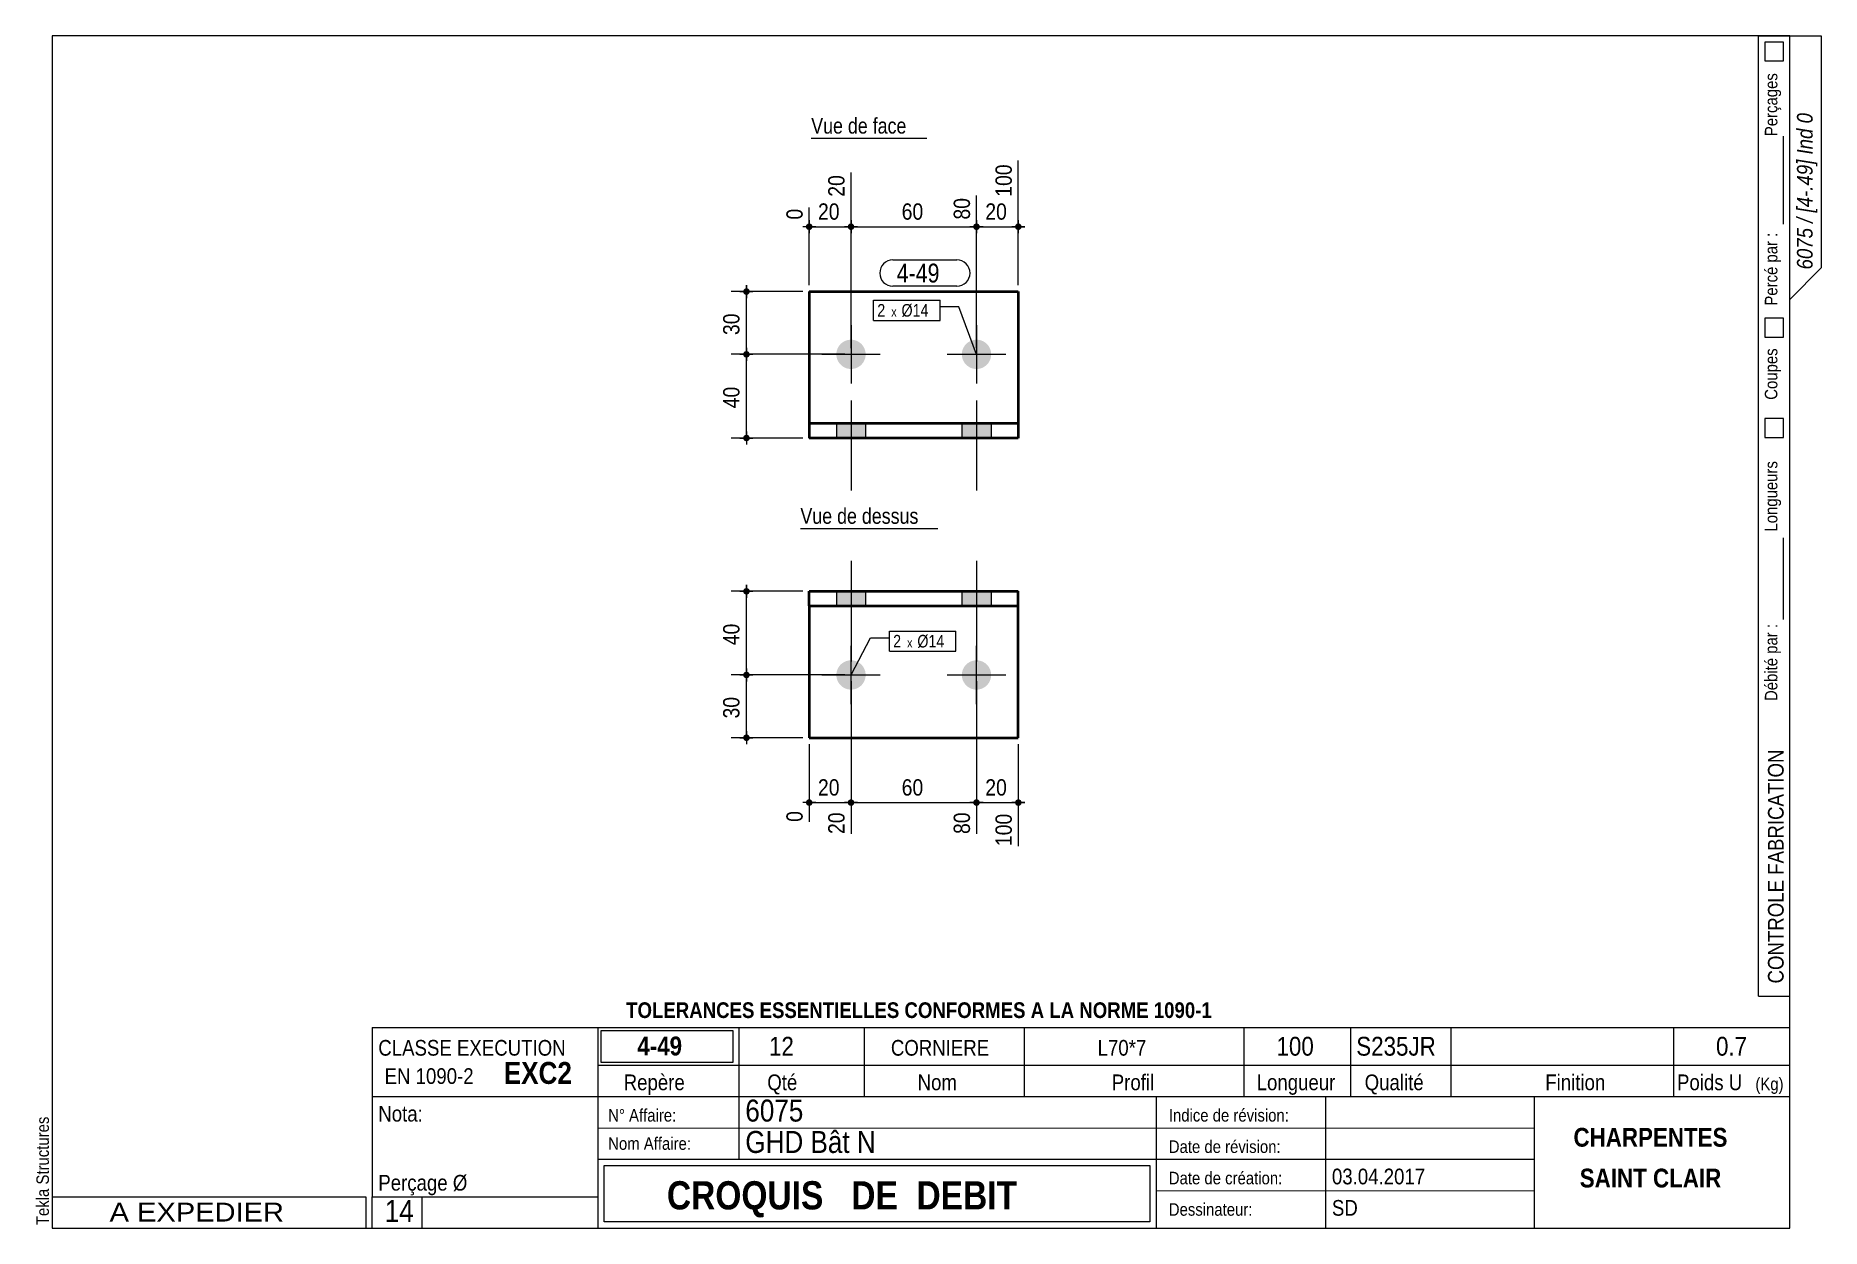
# Model space of a CAD drawing. Header units: millimetres. Extents: x 2 to 287, y 5 to 195.
import ezdxf

# ---------------------------------------------------------------- set-up
doc = ezdxf.new("R2010")
doc.units = ezdxf.units.MM
for name, color, linetype, lineweight in [('Autre type objet', 1, 'Continuous', 0), ('Boulon', 7, 'Continuous', 0), ('Cotation', 7, 'Continuous', 0), ('Désignation boulon', 3, 'Continuous', 0), ('Feuille dessin', 5, 'Continuous', 0), ('Piece', 2, 'Continuous', 0), ('Repère pièce', 3, 'Continuous', 0)]:
    doc.layers.add(name, color=color, linetype=linetype, lineweight=lineweight)
doc.styles.add('ARIAL', font='ARIAL.TTF')
doc.styles.add('ARIAL_BOLD', font='ARIALBD.TTF')
doc.styles.add('ARIAL_ITALIC', font='ARIALI.TTF')
doc.styles.add('ARIAL_NARROW', font='ARIAL.TTF')
doc.styles.add('COMIC_SANS_MS', font='COMIC.TTF')

# ---------------------------------------------------------------- blocks, each defined once
blk = doc.blocks.new('*A1')
at = {"layer": 'Boulon'}
for points in [[(134.68, 133.24), (134.68, 130.9), (130.01, 130.9), (130.01, 133.24)], [(154.68, 133.24), (154.68, 130.9), (150.01, 130.9), (150.01, 133.24)]]:
    blk.add_hatch(color=256, dxfattribs=at).paths.add_polyline_path(points, flags=17)
at = {"layer": 'Boulon', "linetype": 'Continuous', "lineweight": 0}
for p, q in [((132.35, 136.9), (132.35, 122.57)), ((152.35, 136.9), (152.35, 122.57)), ((130.01, 133.24), (130.01, 130.9)), ((134.68, 133.24), (134.68, 130.9)), ((150.01, 133.24), (150.01, 130.9)), ((154.68, 133.24), (154.68, 130.9))]:
    blk.add_line(p, q, dxfattribs=at)
blk = doc.blocks.new('*A2')
at = {"layer": 'Boulon'}
for points in [[(132.29, 141.9), (132.23, 141.91), (132.18, 141.91), (132.12, 141.91), (132.06, 141.92), (132, 141.93), (131.95, 141.94), (131.89, 141.95), (131.84, 141.96), (131.78, 141.97), (131.72, 141.99), (131.67, 142), (131.61, 142.02), (131.56, 142.04), (131.51, 142.06), (131.45, 142.08), (131.4, 142.1), (131.35, 142.13), (131.3, 142.15), (131.25, 142.18), (131.2, 142.21), (131.15, 142.24), (131.1, 142.27), (131.05, 142.3), (131, 142.33), (130.96, 142.36), (130.91, 142.4), (130.87, 142.43), (130.82, 142.47), (130.78, 142.51), (130.74, 142.55), (130.7, 142.59), (130.66, 142.63), (130.62, 142.67), (130.58, 142.71), (130.54, 142.76), (130.51, 142.8), (130.47, 142.85), (130.44, 142.89), (130.41, 142.94), (130.38, 142.99), (130.35, 143.04), (130.32, 143.09), (130.29, 143.14), (130.26, 143.19), (130.24, 143.24), (130.21, 143.29), (130.19, 143.34), (130.17, 143.4), (130.15, 143.45), (130.13, 143.5), (130.11, 143.56), (130.1, 143.61), (130.08, 143.67), (130.07, 143.73), (130.06, 143.78), (130.05, 143.84), (130.04, 143.89), (130.03, 143.95), (130.02, 144.01), (130.02, 144.07), (130.02, 144.12), (130.01, 144.18), (130.01, 144.24), (130.01, 144.29), (130.02, 144.35), (130.02, 144.41), (130.02, 144.47), (130.03, 144.52), (130.04, 144.58), (130.05, 144.64), (130.06, 144.69), (130.07, 144.75), (130.08, 144.8), (130.1, 144.86), (130.11, 144.91), (130.13, 144.97), (130.15, 145.02), (130.17, 145.08), (130.19, 145.13), (130.21, 145.18), (130.24, 145.23), (130.26, 145.29), (130.29, 145.34), (130.32, 145.39), (130.35, 145.44), (130.38, 145.48), (130.41, 145.53), (130.44, 145.58), (130.47, 145.63), (130.51, 145.67), (130.54, 145.72), (130.58, 145.76), (130.62, 145.8), (130.66, 145.85), (130.7, 145.89), (130.74, 145.93), (130.78, 145.97), (130.82, 146), (130.87, 146.04), (130.91, 146.08), (130.96, 146.11), (131, 146.14), (131.05, 146.18), (131.1, 146.21), (131.15, 146.24), (131.2, 146.27), (131.25, 146.29), (131.3, 146.32), (131.35, 146.35), (131.4, 146.37), (131.45, 146.39), (131.51, 146.41), (131.56, 146.43), (131.61, 146.45), (131.67, 146.47), (131.72, 146.49), (131.78, 146.5), (131.84, 146.51), (131.89, 146.53), (131.95, 146.54), (132, 146.54), (132.06, 146.55), (132.12, 146.56), (132.18, 146.56), (132.23, 146.57), (132.29, 146.57), (132.35, 146.57), (132.4, 146.57), (132.46, 146.57), (132.52, 146.56), (132.58, 146.56), (132.63, 146.55), (132.69, 146.54), (132.75, 146.54), (132.8, 146.53), (132.86, 146.51), (132.91, 146.5), (132.97, 146.49), (133.02, 146.47), (133.08, 146.45), (133.13, 146.43), (133.19, 146.41), (133.24, 146.39), (133.29, 146.37), (133.34, 146.35), (133.4, 146.32), (133.45, 146.29), (133.5, 146.27), (133.55, 146.24), (133.59, 146.21), (133.64, 146.18), (133.69, 146.14), (133.74, 146.11), (133.78, 146.08), (133.83, 146.04), (133.87, 146), (133.91, 145.97), (133.96, 145.93), (134, 145.89), (134.04, 145.85), (134.08, 145.8), (134.11, 145.76), (134.15, 145.72), (134.19, 145.67), (134.22, 145.63), (134.25, 145.58), (134.29, 145.53), (134.32, 145.48), (134.35, 145.44), (134.38, 145.39), (134.4, 145.34), (134.43, 145.29), (134.46, 145.23), (134.48, 145.18), (134.5, 145.13), (134.52, 145.08), (134.54, 145.02), (134.56, 144.97), (134.58, 144.91), (134.6, 144.86), (134.61, 144.8), (134.62, 144.75), (134.64, 144.69), (134.65, 144.64), (134.65, 144.58), (134.66, 144.52), (134.67, 144.47), (134.67, 144.41), (134.68, 144.35), (134.68, 144.29), (134.68, 144.24), (134.68, 144.18), (134.68, 144.12), (134.67, 144.07), (134.67, 144.01), (134.66, 143.95), (134.65, 143.89), (134.65, 143.84), (134.64, 143.78), (134.62, 143.73), (134.61, 143.67), (134.6, 143.61), (134.58, 143.56), (134.56, 143.5), (134.54, 143.45), (134.52, 143.4), (134.5, 143.34), (134.48, 143.29), (134.46, 143.24), (134.43, 143.19), (134.4, 143.14), (134.38, 143.09), (134.35, 143.04), (134.32, 142.99), (134.29, 142.94), (134.25, 142.89), (134.22, 142.85), (134.19, 142.8), (134.15, 142.76), (134.11, 142.71), (134.08, 142.67), (134.04, 142.63), (134, 142.59), (133.96, 142.55), (133.91, 142.51), (133.87, 142.47), (133.83, 142.43), (133.78, 142.4), (133.74, 142.36), (133.69, 142.33), (133.64, 142.3), (133.59, 142.27), (133.55, 142.24), (133.5, 142.21), (133.45, 142.18), (133.4, 142.15), (133.34, 142.13), (133.29, 142.1), (133.24, 142.08), (133.19, 142.06), (133.13, 142.04), (133.08, 142.02), (133.02, 142), (132.97, 141.99), (132.91, 141.97), (132.86, 141.96), (132.8, 141.95), (132.75, 141.94), (132.69, 141.93), (132.63, 141.92), (132.58, 141.91), (132.52, 141.91), (132.46, 141.91), (132.4, 141.9), (132.35, 141.9)], [(152.29, 141.9), (152.23, 141.91), (152.18, 141.91), (152.12, 141.91), (152.06, 141.92), (152, 141.93), (151.95, 141.94), (151.89, 141.95), (151.84, 141.96), (151.78, 141.97), (151.72, 141.99), (151.67, 142), (151.61, 142.02), (151.56, 142.04), (151.51, 142.06), (151.45, 142.08), (151.4, 142.1), (151.35, 142.13), (151.3, 142.15), (151.25, 142.18), (151.2, 142.21), (151.15, 142.24), (151.1, 142.27), (151.05, 142.3), (151, 142.33), (150.96, 142.36), (150.91, 142.4), (150.87, 142.43), (150.82, 142.47), (150.78, 142.51), (150.74, 142.55), (150.7, 142.59), (150.66, 142.63), (150.62, 142.67), (150.58, 142.71), (150.54, 142.76), (150.51, 142.8), (150.47, 142.85), (150.44, 142.89), (150.41, 142.94), (150.38, 142.99), (150.35, 143.04), (150.32, 143.09), (150.29, 143.14), (150.26, 143.19), (150.24, 143.24), (150.21, 143.29), (150.19, 143.34), (150.17, 143.4), (150.15, 143.45), (150.13, 143.5), (150.11, 143.56), (150.1, 143.61), (150.08, 143.67), (150.07, 143.73), (150.06, 143.78), (150.05, 143.84), (150.04, 143.89), (150.03, 143.95), (150.02, 144.01), (150.02, 144.07), (150.02, 144.12), (150.01, 144.18), (150.01, 144.24), (150.01, 144.29), (150.02, 144.35), (150.02, 144.41), (150.02, 144.47), (150.03, 144.52), (150.04, 144.58), (150.05, 144.64), (150.06, 144.69), (150.07, 144.75), (150.08, 144.8), (150.1, 144.86), (150.11, 144.91), (150.13, 144.97), (150.15, 145.02), (150.17, 145.08), (150.19, 145.13), (150.21, 145.18), (150.24, 145.23), (150.26, 145.29), (150.29, 145.34), (150.32, 145.39), (150.35, 145.44), (150.38, 145.48), (150.41, 145.53), (150.44, 145.58), (150.47, 145.63), (150.51, 145.67), (150.54, 145.72), (150.58, 145.76), (150.62, 145.8), (150.66, 145.85), (150.7, 145.89), (150.74, 145.93), (150.78, 145.97), (150.82, 146), (150.87, 146.04), (150.91, 146.08), (150.96, 146.11), (151, 146.14), (151.05, 146.18), (151.1, 146.21), (151.15, 146.24), (151.2, 146.27), (151.25, 146.29), (151.3, 146.32), (151.35, 146.35), (151.4, 146.37), (151.45, 146.39), (151.51, 146.41), (151.56, 146.43), (151.61, 146.45), (151.67, 146.47), (151.72, 146.49), (151.78, 146.5), (151.84, 146.51), (151.89, 146.53), (151.95, 146.54), (152, 146.54), (152.06, 146.55), (152.12, 146.56), (152.18, 146.56), (152.23, 146.57), (152.29, 146.57), (152.35, 146.57), (152.4, 146.57), (152.46, 146.57), (152.52, 146.56), (152.58, 146.56), (152.63, 146.55), (152.69, 146.54), (152.75, 146.54), (152.8, 146.53), (152.86, 146.51), (152.91, 146.5), (152.97, 146.49), (153.02, 146.47), (153.08, 146.45), (153.13, 146.43), (153.19, 146.41), (153.24, 146.39), (153.29, 146.37), (153.34, 146.35), (153.4, 146.32), (153.45, 146.29), (153.5, 146.27), (153.55, 146.24), (153.59, 146.21), (153.64, 146.18), (153.69, 146.14), (153.74, 146.11), (153.78, 146.08), (153.83, 146.04), (153.87, 146), (153.91, 145.97), (153.96, 145.93), (154, 145.89), (154.04, 145.85), (154.08, 145.8), (154.11, 145.76), (154.15, 145.72), (154.19, 145.67), (154.22, 145.63), (154.25, 145.58), (154.29, 145.53), (154.32, 145.48), (154.35, 145.44), (154.38, 145.39), (154.4, 145.34), (154.43, 145.29), (154.46, 145.23), (154.48, 145.18), (154.5, 145.13), (154.52, 145.08), (154.54, 145.02), (154.56, 144.97), (154.58, 144.91), (154.6, 144.86), (154.61, 144.8), (154.62, 144.75), (154.64, 144.69), (154.65, 144.64), (154.65, 144.58), (154.66, 144.52), (154.67, 144.47), (154.67, 144.41), (154.68, 144.35), (154.68, 144.29), (154.68, 144.24), (154.68, 144.18), (154.68, 144.12), (154.67, 144.07), (154.67, 144.01), (154.66, 143.95), (154.65, 143.89), (154.65, 143.84), (154.64, 143.78), (154.62, 143.73), (154.61, 143.67), (154.6, 143.61), (154.58, 143.56), (154.56, 143.5), (154.54, 143.45), (154.52, 143.4), (154.5, 143.34), (154.48, 143.29), (154.46, 143.24), (154.43, 143.19), (154.4, 143.14), (154.38, 143.09), (154.35, 143.04), (154.32, 142.99), (154.29, 142.94), (154.25, 142.89), (154.22, 142.85), (154.19, 142.8), (154.15, 142.76), (154.11, 142.71), (154.08, 142.67), (154.04, 142.63), (154, 142.59), (153.96, 142.55), (153.91, 142.51), (153.87, 142.47), (153.83, 142.43), (153.78, 142.4), (153.74, 142.36), (153.69, 142.33), (153.64, 142.3), (153.59, 142.27), (153.55, 142.24), (153.5, 142.21), (153.45, 142.18), (153.4, 142.15), (153.34, 142.13), (153.29, 142.1), (153.24, 142.08), (153.19, 142.06), (153.13, 142.04), (153.08, 142.02), (153.02, 142), (152.97, 141.99), (152.91, 141.97), (152.86, 141.96), (152.8, 141.95), (152.75, 141.94), (152.69, 141.93), (152.63, 141.92), (152.58, 141.91), (152.52, 141.91), (152.46, 141.91), (152.4, 141.9), (152.35, 141.9)]]:
    blk.add_hatch(color=256, dxfattribs=at).paths.add_polyline_path(points, flags=17)
at = {"layer": 'Boulon', "linetype": 'Continuous', "lineweight": 0}
for p, q in [((132.35, 148.9), (132.35, 139.57)), ((152.35, 148.9), (152.35, 139.57)), ((127.68, 144.24), (137.01, 144.24)), ((147.68, 144.24), (157.01, 144.24))]:
    blk.add_line(p, q, dxfattribs=at)
blk = doc.blocks.new('*A3')
at = {"layer": 'Piece', "color": 2, "linetype": 'Continuous', "lineweight": 40}
for p, q in [((125.68, 154.236667), (125.68, 130.903333)), ((125.68, 154.236667), (159.013333, 154.236667)), ((159.013333, 154.236667), (159.013333, 130.903333)), ((159.013333, 133.236667), (125.68, 133.236667)), ((159.013333, 130.903333), (125.68, 130.903333))]:
    blk.add_line(p, q, dxfattribs=at)
blk = doc.blocks.new('*A4')
at = {"layer": 'Boulon'}
for points in [[(132.29, 90.82), (132.23, 90.82), (132.18, 90.83), (132.12, 90.83), (132.06, 90.84), (132, 90.85), (131.95, 90.85), (131.89, 90.86), (131.84, 90.88), (131.78, 90.89), (131.72, 90.9), (131.67, 90.92), (131.61, 90.94), (131.56, 90.96), (131.51, 90.98), (131.45, 91), (131.4, 91.02), (131.35, 91.04), (131.3, 91.07), (131.25, 91.1), (131.2, 91.12), (131.15, 91.15), (131.1, 91.18), (131.05, 91.21), (131, 91.25), (130.96, 91.28), (130.91, 91.31), (130.87, 91.35), (130.82, 91.39), (130.78, 91.42), (130.74, 91.46), (130.7, 91.5), (130.66, 91.54), (130.62, 91.59), (130.58, 91.63), (130.54, 91.67), (130.51, 91.72), (130.47, 91.76), (130.44, 91.81), (130.41, 91.86), (130.38, 91.91), (130.35, 91.95), (130.32, 92), (130.29, 92.05), (130.26, 92.1), (130.24, 92.16), (130.21, 92.21), (130.19, 92.26), (130.17, 92.31), (130.15, 92.37), (130.13, 92.42), (130.11, 92.48), (130.1, 92.53), (130.08, 92.59), (130.07, 92.64), (130.06, 92.7), (130.05, 92.75), (130.04, 92.81), (130.03, 92.87), (130.02, 92.92), (130.02, 92.98), (130.02, 93.04), (130.01, 93.1), (130.01, 93.15), (130.01, 93.21), (130.02, 93.27), (130.02, 93.32), (130.02, 93.38), (130.03, 93.44), (130.04, 93.5), (130.05, 93.55), (130.06, 93.61), (130.07, 93.66), (130.08, 93.72), (130.1, 93.78), (130.11, 93.83), (130.13, 93.89), (130.15, 93.94), (130.17, 93.99), (130.19, 94.05), (130.21, 94.1), (130.24, 94.15), (130.26, 94.2), (130.29, 94.25), (130.32, 94.3), (130.35, 94.35), (130.38, 94.4), (130.41, 94.45), (130.44, 94.5), (130.47, 94.54), (130.51, 94.59), (130.54, 94.63), (130.58, 94.68), (130.62, 94.72), (130.66, 94.76), (130.7, 94.8), (130.74, 94.84), (130.78, 94.88), (130.82, 94.92), (130.87, 94.96), (130.91, 94.99), (130.96, 95.03), (131, 95.06), (131.05, 95.09), (131.1, 95.12), (131.15, 95.15), (131.2, 95.18), (131.25, 95.21), (131.3, 95.24), (131.35, 95.26), (131.4, 95.29), (131.45, 95.31), (131.51, 95.33), (131.56, 95.35), (131.61, 95.37), (131.67, 95.39), (131.72, 95.4), (131.78, 95.42), (131.84, 95.43), (131.89, 95.44), (131.95, 95.45), (132, 95.46), (132.06, 95.47), (132.12, 95.48), (132.18, 95.48), (132.23, 95.48), (132.29, 95.49), (132.35, 95.49), (132.4, 95.49), (132.46, 95.48), (132.52, 95.48), (132.58, 95.48), (132.63, 95.47), (132.69, 95.46), (132.75, 95.45), (132.8, 95.44), (132.86, 95.43), (132.91, 95.42), (132.97, 95.4), (133.02, 95.39), (133.08, 95.37), (133.13, 95.35), (133.19, 95.33), (133.24, 95.31), (133.29, 95.29), (133.34, 95.26), (133.4, 95.24), (133.45, 95.21), (133.5, 95.18), (133.55, 95.15), (133.59, 95.12), (133.64, 95.09), (133.69, 95.06), (133.74, 95.03), (133.78, 94.99), (133.83, 94.96), (133.87, 94.92), (133.91, 94.88), (133.96, 94.84), (134, 94.8), (134.04, 94.76), (134.08, 94.72), (134.11, 94.68), (134.15, 94.63), (134.19, 94.59), (134.22, 94.54), (134.25, 94.5), (134.29, 94.45), (134.32, 94.4), (134.35, 94.35), (134.38, 94.3), (134.4, 94.25), (134.43, 94.2), (134.46, 94.15), (134.48, 94.1), (134.5, 94.05), (134.52, 93.99), (134.54, 93.94), (134.56, 93.89), (134.58, 93.83), (134.6, 93.78), (134.61, 93.72), (134.62, 93.66), (134.64, 93.61), (134.65, 93.55), (134.65, 93.5), (134.66, 93.44), (134.67, 93.38), (134.67, 93.32), (134.68, 93.27), (134.68, 93.21), (134.68, 93.15), (134.68, 93.1), (134.68, 93.04), (134.67, 92.98), (134.67, 92.92), (134.66, 92.87), (134.65, 92.81), (134.65, 92.75), (134.64, 92.7), (134.62, 92.64), (134.61, 92.59), (134.6, 92.53), (134.58, 92.48), (134.56, 92.42), (134.54, 92.37), (134.52, 92.31), (134.5, 92.26), (134.48, 92.21), (134.46, 92.16), (134.43, 92.1), (134.4, 92.05), (134.38, 92), (134.35, 91.95), (134.32, 91.91), (134.29, 91.86), (134.25, 91.81), (134.22, 91.76), (134.19, 91.72), (134.15, 91.67), (134.11, 91.63), (134.08, 91.59), (134.04, 91.54), (134, 91.5), (133.96, 91.46), (133.91, 91.42), (133.87, 91.39), (133.83, 91.35), (133.78, 91.31), (133.74, 91.28), (133.69, 91.25), (133.64, 91.21), (133.59, 91.18), (133.55, 91.15), (133.5, 91.12), (133.45, 91.1), (133.4, 91.07), (133.34, 91.04), (133.29, 91.02), (133.24, 91), (133.19, 90.98), (133.13, 90.96), (133.08, 90.94), (133.02, 90.92), (132.97, 90.9), (132.91, 90.89), (132.86, 90.88), (132.8, 90.86), (132.75, 90.85), (132.69, 90.85), (132.63, 90.84), (132.58, 90.83), (132.52, 90.83), (132.46, 90.82), (132.4, 90.82), (132.35, 90.82)], [(152.29, 90.82), (152.23, 90.82), (152.18, 90.83), (152.12, 90.83), (152.06, 90.84), (152, 90.85), (151.95, 90.85), (151.89, 90.86), (151.84, 90.88), (151.78, 90.89), (151.72, 90.9), (151.67, 90.92), (151.61, 90.94), (151.56, 90.96), (151.51, 90.98), (151.45, 91), (151.4, 91.02), (151.35, 91.04), (151.3, 91.07), (151.25, 91.1), (151.2, 91.12), (151.15, 91.15), (151.1, 91.18), (151.05, 91.21), (151, 91.25), (150.96, 91.28), (150.91, 91.31), (150.87, 91.35), (150.82, 91.39), (150.78, 91.42), (150.74, 91.46), (150.7, 91.5), (150.66, 91.54), (150.62, 91.59), (150.58, 91.63), (150.54, 91.67), (150.51, 91.72), (150.47, 91.76), (150.44, 91.81), (150.41, 91.86), (150.38, 91.91), (150.35, 91.95), (150.32, 92), (150.29, 92.05), (150.26, 92.1), (150.24, 92.16), (150.21, 92.21), (150.19, 92.26), (150.17, 92.31), (150.15, 92.37), (150.13, 92.42), (150.11, 92.48), (150.1, 92.53), (150.08, 92.59), (150.07, 92.64), (150.06, 92.7), (150.05, 92.75), (150.04, 92.81), (150.03, 92.87), (150.02, 92.92), (150.02, 92.98), (150.02, 93.04), (150.01, 93.1), (150.01, 93.15), (150.01, 93.21), (150.02, 93.27), (150.02, 93.32), (150.02, 93.38), (150.03, 93.44), (150.04, 93.5), (150.05, 93.55), (150.06, 93.61), (150.07, 93.66), (150.08, 93.72), (150.1, 93.78), (150.11, 93.83), (150.13, 93.89), (150.15, 93.94), (150.17, 93.99), (150.19, 94.05), (150.21, 94.1), (150.24, 94.15), (150.26, 94.2), (150.29, 94.25), (150.32, 94.3), (150.35, 94.35), (150.38, 94.4), (150.41, 94.45), (150.44, 94.5), (150.47, 94.54), (150.51, 94.59), (150.54, 94.63), (150.58, 94.68), (150.62, 94.72), (150.66, 94.76), (150.7, 94.8), (150.74, 94.84), (150.78, 94.88), (150.82, 94.92), (150.87, 94.96), (150.91, 94.99), (150.96, 95.03), (151, 95.06), (151.05, 95.09), (151.1, 95.12), (151.15, 95.15), (151.2, 95.18), (151.25, 95.21), (151.3, 95.24), (151.35, 95.26), (151.4, 95.29), (151.45, 95.31), (151.51, 95.33), (151.56, 95.35), (151.61, 95.37), (151.67, 95.39), (151.72, 95.4), (151.78, 95.42), (151.84, 95.43), (151.89, 95.44), (151.95, 95.45), (152, 95.46), (152.06, 95.47), (152.12, 95.48), (152.18, 95.48), (152.23, 95.48), (152.29, 95.49), (152.35, 95.49), (152.4, 95.49), (152.46, 95.48), (152.52, 95.48), (152.58, 95.48), (152.63, 95.47), (152.69, 95.46), (152.75, 95.45), (152.8, 95.44), (152.86, 95.43), (152.91, 95.42), (152.97, 95.4), (153.02, 95.39), (153.08, 95.37), (153.13, 95.35), (153.19, 95.33), (153.24, 95.31), (153.29, 95.29), (153.34, 95.26), (153.4, 95.24), (153.45, 95.21), (153.5, 95.18), (153.55, 95.15), (153.59, 95.12), (153.64, 95.09), (153.69, 95.06), (153.74, 95.03), (153.78, 94.99), (153.83, 94.96), (153.87, 94.92), (153.91, 94.88), (153.96, 94.84), (154, 94.8), (154.04, 94.76), (154.08, 94.72), (154.11, 94.68), (154.15, 94.63), (154.19, 94.59), (154.22, 94.54), (154.25, 94.5), (154.29, 94.45), (154.32, 94.4), (154.35, 94.35), (154.38, 94.3), (154.4, 94.25), (154.43, 94.2), (154.46, 94.15), (154.48, 94.1), (154.5, 94.05), (154.52, 93.99), (154.54, 93.94), (154.56, 93.89), (154.58, 93.83), (154.6, 93.78), (154.61, 93.72), (154.62, 93.66), (154.64, 93.61), (154.65, 93.55), (154.65, 93.5), (154.66, 93.44), (154.67, 93.38), (154.67, 93.32), (154.68, 93.27), (154.68, 93.21), (154.68, 93.15), (154.68, 93.1), (154.68, 93.04), (154.67, 92.98), (154.67, 92.92), (154.66, 92.87), (154.65, 92.81), (154.65, 92.75), (154.64, 92.7), (154.62, 92.64), (154.61, 92.59), (154.6, 92.53), (154.58, 92.48), (154.56, 92.42), (154.54, 92.37), (154.52, 92.31), (154.5, 92.26), (154.48, 92.21), (154.46, 92.16), (154.43, 92.1), (154.4, 92.05), (154.38, 92), (154.35, 91.95), (154.32, 91.91), (154.29, 91.86), (154.25, 91.81), (154.22, 91.76), (154.19, 91.72), (154.15, 91.67), (154.11, 91.63), (154.08, 91.59), (154.04, 91.54), (154, 91.5), (153.96, 91.46), (153.91, 91.42), (153.87, 91.39), (153.83, 91.35), (153.78, 91.31), (153.74, 91.28), (153.69, 91.25), (153.64, 91.21), (153.59, 91.18), (153.55, 91.15), (153.5, 91.12), (153.45, 91.1), (153.4, 91.07), (153.34, 91.04), (153.29, 91.02), (153.24, 91), (153.19, 90.98), (153.13, 90.96), (153.08, 90.94), (153.02, 90.92), (152.97, 90.9), (152.91, 90.89), (152.86, 90.88), (152.8, 90.86), (152.75, 90.85), (152.69, 90.85), (152.63, 90.84), (152.58, 90.83), (152.52, 90.83), (152.46, 90.82), (152.4, 90.82), (152.35, 90.82)]]:
    blk.add_hatch(color=256, dxfattribs=at).paths.add_polyline_path(points, flags=17)
at = {"layer": 'Boulon', "linetype": 'Continuous', "lineweight": 0}
for p, q in [((132.35, 88.49), (132.35, 97.82)), ((152.35, 88.49), (152.35, 97.82)), ((127.68, 93.15), (137.01, 93.15)), ((147.68, 93.15), (157.01, 93.15))]:
    blk.add_line(p, q, dxfattribs=at)
blk = doc.blocks.new('*A5')
at = {"layer": 'Boulon'}
for points in [[(134.68, 106.49), (134.68, 104.15), (130.01, 104.15), (130.01, 106.49)], [(154.68, 106.49), (154.68, 104.15), (150.01, 104.15), (150.01, 106.49)]]:
    blk.add_hatch(color=256, dxfattribs=at).paths.add_polyline_path(points, flags=17)
at = {"layer": 'Boulon', "linetype": 'Continuous', "lineweight": 0}
for p, q in [((132.35, 111.32), (132.35, 95.32)), ((152.35, 111.32), (152.35, 95.32)), ((130.01, 106.49), (130.01, 104.15)), ((134.68, 106.49), (134.68, 104.15)), ((150.01, 106.49), (150.01, 104.15)), ((154.68, 106.49), (154.68, 104.15))]:
    blk.add_line(p, q, dxfattribs=at)
blk = doc.blocks.new('*A6')
at = {"layer": 'Piece', "color": 2, "linetype": 'Continuous', "lineweight": 40}
for p, q in [((125.68, 104.153333), (125.68, 106.486667)), ((125.68, 106.486667), (159.013333, 106.486667)), ((159.013333, 104.153333), (159.013333, 106.486667)), ((125.68, 104.153333), (159.013333, 104.153333)), ((125.68, 104.153333), (125.68, 83.153333)), ((159.013333, 83.153333), (159.013333, 104.153333)), ((125.68, 83.153333), (159.013333, 83.153333))]:
    blk.add_line(p, q, dxfattribs=at)
blk = doc.blocks.new('*A7')
at = {"layer": 'Feuille dessin', "linetype": 'Continuous', "lineweight": 0}
for p, q in [((282, 195), (5, 195)), ((5, 195), (5, 5)), ((282, 5), (282, 195)), ((5, 5), (282, 5))]:
    blk.add_line(p, q, dxfattribs=at)
at = {"layer": 'Feuille dessin', "style": 'ARIAL', "width": 0.85}
blk.add_text('Tekla Structures', height=2, rotation=90, dxfattribs=at).set_placement((4.5, 5.5))
blk = doc.blocks.new('*A8')
at = {"layer": 'Autre type objet', "linetype": 'Continuous', "lineweight": 0}
for p, q in [((277, 42), (277, 195)), ((277, 195), (287, 195)), ((278, 194), (278, 191)), ((281, 194), (278, 194)), ((281, 191), (281, 194)), ((282, 42), (282, 195)), ((287, 195), (287, 158)), ((278, 191), (281, 191)), ((281, 165), (281, 179)), ((287, 158), (282, 153)), ((278, 150), (278, 147)), ((281, 150), (278, 150)), ((281, 147), (281, 150)), ((278, 147), (281, 147)), ((278, 134), (278, 131)), ((281, 134), (278, 134)), ((281, 131), (281, 134)), ((278, 131), (281, 131)), ((281, 102), (281, 115)), ((277, 42), (282, 42))]:
    blk.add_line(p, q, dxfattribs=at)
at = {"layer": 'Autre type objet', "width": 0.85}
for s, height, style, p in [('Perçages', 2, 'ARIAL', (280, 179)), ('6075 / [4-.49] Ind 0', 2.5, 'ARIAL_ITALIC', (285.619109, 157.760245)), ('Percé par :', 2, 'ARIAL', (280, 152)), ('Coupes', 2, 'ARIAL', (280, 137)), ('Longueurs', 2, 'ARIAL', (280, 116)), ('Débité par :', 2, 'ARIAL', (280, 89)), ('CONTROLE FABRICATION', 2.5, 'ARIAL', (281, 44))]:
    blk.add_text(s, height=height, rotation=90, dxfattribs=dict(at, style=style)).set_placement(p)
blk = doc.blocks.new('*A9')
at = {"layer": 'Autre type objet', "linetype": 'Continuous', "lineweight": 0}
for p, q in [((56, 37), (92, 37)), ((56, 37), (56, 10)), ((92, 37), (92, 10)), ((56, 26), (92, 26)), ((56, 10), (92, 10)), ((56, 5), (56, 10)), ((64, 5), (64, 10)), ((56, 5), (64, 5))]:
    blk.add_line(p, q, dxfattribs=at)
at = {"layer": 'Autre type objet', "width": 0.85}
for s, height, style, p in [('CLASSE EXECUTION', 2.5, 'ARIAL', (57, 32.5)), ('EXC2', 3.5, 'ARIAL_BOLD', (77, 28)), ('EN 1090-2', 2.5, 'ARIAL', (58, 28)), ('Nota:', 2.5, 'ARIAL', (57, 22)), ('Perçage Ø', 2.5, 'ARIAL', (57, 11)), ('14', 3.5, 'ARIAL_NARROW', (58.014234, 6))]:
    blk.add_text(s, height=height, dxfattribs=dict(at, style=style)).set_placement(p)
blk = doc.blocks.new('*A10')
at = {"layer": 'Autre type objet', "linetype": 'Continuous', "lineweight": 0}
for p, q in [((92, 37), (282, 37)), ((92, 37), (92, 31)), ((114.5, 31), (114.5, 37)), ((134.5, 31), (134.5, 37)), ((160, 31), (160, 37)), ((195, 31), (195, 37)), ((212, 31), (212, 37)), ((228, 31), (228, 37)), ((263.5, 31), (263.5, 37)), ((282, 31), (282, 37)), ((92.51953, 36.5), (113.5, 36.5)), ((92.51953, 31.394341), (92.51953, 36.5)), ((113.5, 36.5), (113.5, 31.394341)), ((113.5, 31.394341), (92.51953, 31.394341)), ((92, 31), (282, 31)), ((92, 31), (92, 5)), ((114.5, 16), (114.5, 31)), ((134.5, 26), (134.5, 31)), ((160, 26), (160, 31)), ((195, 26), (195, 31)), ((212, 26), (212, 31)), ((228, 26), (228, 31)), ((263.5, 26), (263.5, 31)), ((282, 5), (282, 31)), ((92, 26), (282, 26)), ((181, 26), (181, 5)), ((208, 26), (208, 5)), ((241.262466, 5), (241.262466, 26)), ((92, 21), (241.327069, 20.935451)), ((92, 16), (181, 16)), ((93, 15), (180, 15)), ((93, 6), (93, 15)), ((180, 15), (180, 6)), ((181, 16), (241.297815, 16.021151)), ((181, 11), (241.217807, 10.969512)), ((180, 6), (93, 6)), ((92, 5), (282, 5))]:
    blk.add_line(p, q, dxfattribs=at)
at = {"layer": 'Autre type objet', "width": 0.85}
for s, height, style, p in [('TOLERANCES ESSENTIELLES CONFORMES A LA NORME 1090-1', 2.5, 'ARIAL_BOLD', (96.5, 38.5)), ('4-49', 3, 'ARIAL_BOLD', (98.285724, 32.540141)), ('12', 3, 'ARIAL', (119.277344, 32.5)), ('CORNIERE', 2.5, 'ARIAL', (138.699341, 32.5)), ('L70*7', 2.5, 'ARIAL', (171.650024, 32.5)), ('100', 3, 'ARIAL', (200.165771, 32.5)), ('S235JR', 3, 'ARIAL', (212.880127, 32.5)), ('0.7', 3, 'ARIAL', (270.222412, 32.5)), ('Repère', 2.5, 'ARIAL', (96.112978, 27)), ('Qté', 2.5, 'ARIAL', (119, 27)), ('Nom', 2.5, 'ARIAL', (142.961426, 27)), ('Profil', 2.5, 'ARIAL', (173.903564, 27)), ('Longueur', 2.5, 'ARIAL', (197, 27)), ('Qualité', 2.5, 'ARIAL', (214.218018, 27)), ('Finition', 2.5, 'ARIAL', (243, 27)), ('Poids U', 2.5, 'ARIAL', (264, 27)), ('(Kg)', 2, 'ARIAL', (276.5, 27)), ('N° Affaire:', 2, 'ARIAL', (93.640566, 22)), ('6075', 3.5, 'ARIAL', (115.5, 22)), ('Indice de révision:', 2, 'ARIAL', (183, 22)), ('GHD Bât N', 3.5, 'ARIAL', (115.5, 17)), ('CHARPENTES', 3, 'ARIAL_BOLD', (247.5, 18)), ('Nom Affaire:', 2, 'ARIAL', (93.640566, 17.5)), ('Date de révision:', 2, 'ARIAL', (183, 17)), ('03.04.2017', 2.5, 'ARIAL', (209, 12)), ('SAINT CLAIR', 3, 'ARIAL_BOLD', (248.5, 11.5)), ('CROQUIS   DE  DEBIT', 4.5, 'ARIAL_BOLD', (103, 8)), ('Date de création:', 2, 'ARIAL', (183, 12)), ('Dessinateur:', 2, 'ARIAL', (183, 7)), ('SD', 2.5, 'ARIAL', (209, 7))]:
    blk.add_text(s, height=height, dxfattribs=dict(at, style=style)).set_placement(p)
blk = doc.blocks.new('*A11')
at = {"layer": 'Autre type objet', "linetype": 'Continuous', "lineweight": 0}
for p, q in [((5, 10), (55, 10)), ((5, 10), (5, 5)), ((55, 10), (55, 5)), ((5, 5), (55, 5))]:
    blk.add_line(p, q, dxfattribs=at)
at = {"layer": 'Autre type objet', "style": 'ARIAL', "width": 1.105}
blk.add_text('A EXPEDIER', height=3, dxfattribs=at).set_placement((14.169647, 6.073465))
blk = doc.blocks.new('*A12')
at = {"layer": 'Cotation'}
for points in [[(115.65, 143.72), (115.63, 143.72), (115.6, 143.72), (115.58, 143.73), (115.55, 143.73), (115.53, 143.74), (115.5, 143.75), (115.48, 143.76), (115.46, 143.77), (115.43, 143.78), (115.41, 143.79), (115.39, 143.8), (115.37, 143.82), (115.35, 143.83), (115.33, 143.85), (115.31, 143.87), (115.29, 143.89), (115.28, 143.91), (115.26, 143.93), (115.25, 143.95), (115.23, 143.97), (115.22, 143.99), (115.21, 144.01), (115.2, 144.04), (115.19, 144.06), (115.18, 144.09), (115.18, 144.11), (115.17, 144.14), (115.17, 144.16), (115.16, 144.19), (115.16, 144.21), (115.16, 144.24), (115.16, 144.26), (115.16, 144.29), (115.17, 144.31), (115.17, 144.34), (115.18, 144.36), (115.18, 144.39), (115.19, 144.41), (115.2, 144.44), (115.21, 144.46), (115.22, 144.48), (115.23, 144.5), (115.25, 144.53), (115.26, 144.55), (115.28, 144.57), (115.29, 144.59), (115.31, 144.6), (115.33, 144.62), (115.35, 144.64), (115.37, 144.65), (115.39, 144.67), (115.41, 144.68), (115.43, 144.7), (115.46, 144.71), (115.48, 144.72), (115.5, 144.73), (115.53, 144.73), (115.55, 144.74), (115.58, 144.75), (115.6, 144.75), (115.63, 144.75), (115.65, 144.76), (115.68, 144.76), (115.71, 144.76), (115.73, 144.75), (115.76, 144.75), (115.78, 144.75), (115.81, 144.74), (115.83, 144.73), (115.86, 144.73), (115.88, 144.72), (115.9, 144.71), (115.93, 144.7), (115.95, 144.68), (115.97, 144.67), (115.99, 144.65), (116.01, 144.64), (116.03, 144.62), (116.05, 144.6), (116.07, 144.59), (116.08, 144.57), (116.1, 144.55), (116.11, 144.53), (116.13, 144.5), (116.14, 144.48), (116.15, 144.46), (116.16, 144.44), (116.17, 144.41), (116.18, 144.39), (116.18, 144.36), (116.19, 144.34), (116.19, 144.31), (116.2, 144.29), (116.2, 144.26), (116.2, 144.24), (116.2, 144.21), (116.2, 144.19), (116.19, 144.16), (116.19, 144.14), (116.18, 144.11), (116.18, 144.09), (116.17, 144.06), (116.16, 144.04), (116.15, 144.01), (116.14, 143.99), (116.13, 143.97), (116.11, 143.95), (116.1, 143.93), (116.08, 143.91), (116.07, 143.89), (116.05, 143.87), (116.03, 143.85), (116.01, 143.83), (115.99, 143.82), (115.97, 143.8), (115.95, 143.79), (115.93, 143.78), (115.9, 143.77), (115.88, 143.76), (115.86, 143.75), (115.83, 143.74), (115.81, 143.73), (115.78, 143.73), (115.76, 143.72), (115.73, 143.72), (115.71, 143.72), (115.68, 143.72)], [(115.65, 130.38), (115.63, 130.39), (115.6, 130.39), (115.58, 130.39), (115.55, 130.4), (115.53, 130.41), (115.5, 130.41), (115.48, 130.42), (115.46, 130.43), (115.43, 130.44), (115.41, 130.46), (115.39, 130.47), (115.37, 130.49), (115.35, 130.5), (115.33, 130.52), (115.31, 130.54), (115.29, 130.55), (115.28, 130.57), (115.26, 130.59), (115.25, 130.61), (115.23, 130.64), (115.22, 130.66), (115.21, 130.68), (115.2, 130.7), (115.19, 130.73), (115.18, 130.75), (115.18, 130.78), (115.17, 130.8), (115.17, 130.83), (115.16, 130.85), (115.16, 130.88), (115.16, 130.9), (115.16, 130.93), (115.16, 130.95), (115.17, 130.98), (115.17, 131), (115.18, 131.03), (115.18, 131.05), (115.19, 131.08), (115.2, 131.1), (115.21, 131.13), (115.22, 131.15), (115.23, 131.17), (115.25, 131.19), (115.26, 131.21), (115.28, 131.23), (115.29, 131.25), (115.31, 131.27), (115.33, 131.29), (115.35, 131.31), (115.37, 131.32), (115.39, 131.34), (115.41, 131.35), (115.43, 131.36), (115.46, 131.37), (115.48, 131.38), (115.5, 131.39), (115.53, 131.4), (115.55, 131.41), (115.58, 131.41), (115.6, 131.42), (115.63, 131.42), (115.65, 131.42), (115.68, 131.42), (115.71, 131.42), (115.73, 131.42), (115.76, 131.42), (115.78, 131.41), (115.81, 131.41), (115.83, 131.4), (115.86, 131.39), (115.88, 131.38), (115.9, 131.37), (115.93, 131.36), (115.95, 131.35), (115.97, 131.34), (115.99, 131.32), (116.01, 131.31), (116.03, 131.29), (116.05, 131.27), (116.07, 131.25), (116.08, 131.23), (116.1, 131.21), (116.11, 131.19), (116.13, 131.17), (116.14, 131.15), (116.15, 131.13), (116.16, 131.1), (116.17, 131.08), (116.18, 131.05), (116.18, 131.03), (116.19, 131), (116.19, 130.98), (116.2, 130.95), (116.2, 130.93), (116.2, 130.9), (116.2, 130.88), (116.2, 130.85), (116.19, 130.83), (116.19, 130.8), (116.18, 130.78), (116.18, 130.75), (116.17, 130.73), (116.16, 130.7), (116.15, 130.68), (116.14, 130.66), (116.13, 130.64), (116.11, 130.61), (116.1, 130.59), (116.08, 130.57), (116.07, 130.55), (116.05, 130.54), (116.03, 130.52), (116.01, 130.5), (115.99, 130.49), (115.97, 130.47), (115.95, 130.46), (115.93, 130.44), (115.9, 130.43), (115.88, 130.42), (115.86, 130.41), (115.83, 130.41), (115.81, 130.4), (115.78, 130.39), (115.76, 130.39), (115.73, 130.39), (115.71, 130.38), (115.68, 130.38)]]:
    blk.add_hatch(color=256, dxfattribs=at).paths.add_polyline_path(points, flags=17)
at = {"layer": 'Cotation', "linetype": 'Continuous', "lineweight": 0}
for p, q in [((115.68, 145.28), (115.68, 143.2)), ((115.68, 144.24), (115.68, 145.28)), ((131.35, 144.24), (113.26, 144.24)), ((114.64, 144.24), (116.72, 144.24)), ((115.68, 130.9), (115.68, 144.24)), ((115.68, 131.94), (115.68, 129.86)), ((124.68, 130.9), (113.26, 130.9)), ((114.64, 130.9), (116.72, 130.9)), ((115.68, 130.9), (115.68, 129.86))]:
    blk.add_line(p, q, dxfattribs=at)
at = {"layer": 'Cotation'}
for p in [(115.68, 144.24), (115.68, 130.9)]:
    blk.add_point(p, dxfattribs=at)
at = {"layer": 'Cotation', "style": 'ARIAL', "width": 0.85}
blk.add_text('40', height=2.6, rotation=90.0002, dxfattribs=at).set_placement((114.56, 135.64))
blk = doc.blocks.new('*A13')
at = {"layer": 'Cotation'}
for points in [[(115.65, 153.72), (115.63, 153.72), (115.6, 153.72), (115.58, 153.73), (115.55, 153.73), (115.53, 153.74), (115.5, 153.75), (115.48, 153.76), (115.46, 153.77), (115.43, 153.78), (115.41, 153.79), (115.39, 153.8), (115.37, 153.82), (115.35, 153.83), (115.33, 153.85), (115.31, 153.87), (115.29, 153.89), (115.28, 153.91), (115.26, 153.93), (115.25, 153.95), (115.23, 153.97), (115.22, 153.99), (115.21, 154.01), (115.2, 154.04), (115.19, 154.06), (115.18, 154.09), (115.18, 154.11), (115.17, 154.14), (115.17, 154.16), (115.16, 154.19), (115.16, 154.21), (115.16, 154.24), (115.16, 154.26), (115.16, 154.29), (115.17, 154.31), (115.17, 154.34), (115.18, 154.36), (115.18, 154.39), (115.19, 154.41), (115.2, 154.44), (115.21, 154.46), (115.22, 154.48), (115.23, 154.5), (115.25, 154.53), (115.26, 154.55), (115.28, 154.57), (115.29, 154.59), (115.31, 154.6), (115.33, 154.62), (115.35, 154.64), (115.37, 154.65), (115.39, 154.67), (115.41, 154.68), (115.43, 154.7), (115.46, 154.71), (115.48, 154.72), (115.5, 154.73), (115.53, 154.73), (115.55, 154.74), (115.58, 154.75), (115.6, 154.75), (115.63, 154.75), (115.65, 154.76), (115.68, 154.76), (115.71, 154.76), (115.73, 154.75), (115.76, 154.75), (115.78, 154.75), (115.81, 154.74), (115.83, 154.73), (115.86, 154.73), (115.88, 154.72), (115.9, 154.71), (115.93, 154.7), (115.95, 154.68), (115.97, 154.67), (115.99, 154.65), (116.01, 154.64), (116.03, 154.62), (116.05, 154.6), (116.07, 154.59), (116.08, 154.57), (116.1, 154.55), (116.11, 154.53), (116.13, 154.5), (116.14, 154.48), (116.15, 154.46), (116.16, 154.44), (116.17, 154.41), (116.18, 154.39), (116.18, 154.36), (116.19, 154.34), (116.19, 154.31), (116.2, 154.29), (116.2, 154.26), (116.2, 154.24), (116.2, 154.21), (116.2, 154.19), (116.19, 154.16), (116.19, 154.14), (116.18, 154.11), (116.18, 154.09), (116.17, 154.06), (116.16, 154.04), (116.15, 154.01), (116.14, 153.99), (116.13, 153.97), (116.11, 153.95), (116.1, 153.93), (116.08, 153.91), (116.07, 153.89), (116.05, 153.87), (116.03, 153.85), (116.01, 153.83), (115.99, 153.82), (115.97, 153.8), (115.95, 153.79), (115.93, 153.78), (115.9, 153.77), (115.88, 153.76), (115.86, 153.75), (115.83, 153.74), (115.81, 153.73), (115.78, 153.73), (115.76, 153.72), (115.73, 153.72), (115.71, 153.72), (115.68, 153.72)], [(115.65, 143.72), (115.63, 143.72), (115.6, 143.72), (115.58, 143.73), (115.55, 143.73), (115.53, 143.74), (115.5, 143.75), (115.48, 143.76), (115.46, 143.77), (115.43, 143.78), (115.41, 143.79), (115.39, 143.8), (115.37, 143.82), (115.35, 143.83), (115.33, 143.85), (115.31, 143.87), (115.29, 143.89), (115.28, 143.91), (115.26, 143.93), (115.25, 143.95), (115.23, 143.97), (115.22, 143.99), (115.21, 144.01), (115.2, 144.04), (115.19, 144.06), (115.18, 144.09), (115.18, 144.11), (115.17, 144.14), (115.17, 144.16), (115.16, 144.19), (115.16, 144.21), (115.16, 144.24), (115.16, 144.26), (115.16, 144.29), (115.17, 144.31), (115.17, 144.34), (115.18, 144.36), (115.18, 144.39), (115.19, 144.41), (115.2, 144.44), (115.21, 144.46), (115.22, 144.48), (115.23, 144.5), (115.25, 144.53), (115.26, 144.55), (115.28, 144.57), (115.29, 144.59), (115.31, 144.6), (115.33, 144.62), (115.35, 144.64), (115.37, 144.65), (115.39, 144.67), (115.41, 144.68), (115.43, 144.7), (115.46, 144.71), (115.48, 144.72), (115.5, 144.73), (115.53, 144.73), (115.55, 144.74), (115.58, 144.75), (115.6, 144.75), (115.63, 144.75), (115.65, 144.76), (115.68, 144.76), (115.71, 144.76), (115.73, 144.75), (115.76, 144.75), (115.78, 144.75), (115.81, 144.74), (115.83, 144.73), (115.86, 144.73), (115.88, 144.72), (115.9, 144.71), (115.93, 144.7), (115.95, 144.68), (115.97, 144.67), (115.99, 144.65), (116.01, 144.64), (116.03, 144.62), (116.05, 144.6), (116.07, 144.59), (116.08, 144.57), (116.1, 144.55), (116.11, 144.53), (116.13, 144.5), (116.14, 144.48), (116.15, 144.46), (116.16, 144.44), (116.17, 144.41), (116.18, 144.39), (116.18, 144.36), (116.19, 144.34), (116.19, 144.31), (116.2, 144.29), (116.2, 144.26), (116.2, 144.24), (116.2, 144.21), (116.2, 144.19), (116.19, 144.16), (116.19, 144.14), (116.18, 144.11), (116.18, 144.09), (116.17, 144.06), (116.16, 144.04), (116.15, 144.01), (116.14, 143.99), (116.13, 143.97), (116.11, 143.95), (116.1, 143.93), (116.08, 143.91), (116.07, 143.89), (116.05, 143.87), (116.03, 143.85), (116.01, 143.83), (115.99, 143.82), (115.97, 143.8), (115.95, 143.79), (115.93, 143.78), (115.9, 143.77), (115.88, 143.76), (115.86, 143.75), (115.83, 143.74), (115.81, 143.73), (115.78, 143.73), (115.76, 143.72), (115.73, 143.72), (115.71, 143.72), (115.68, 143.72)]]:
    blk.add_hatch(color=256, dxfattribs=at).paths.add_polyline_path(points, flags=17)
at = {"layer": 'Cotation', "linetype": 'Continuous', "lineweight": 0}
for p, q in [((124.68, 154.24), (113.26, 154.24)), ((114.64, 154.24), (116.72, 154.24)), ((115.68, 155.28), (115.68, 153.2)), ((115.68, 154.24), (115.68, 155.28)), ((115.68, 144.24), (115.68, 154.24)), ((115.68, 145.28), (115.68, 143.2)), ((131.35, 144.24), (113.26, 144.24)), ((114.64, 144.24), (116.72, 144.24)), ((115.68, 144.24), (115.68, 143.2))]:
    blk.add_line(p, q, dxfattribs=at)
at = {"layer": 'Cotation'}
for p in [(115.68, 154.24), (115.68, 144.24)]:
    blk.add_point(p, dxfattribs=at)
at = {"layer": 'Cotation', "style": 'ARIAL', "width": 0.85}
blk.add_text('30', height=2.6, rotation=90.0002, dxfattribs=at).set_placement((114.56, 147.31))
blk = doc.blocks.new('*A14')
at = {"layer": 'Cotation'}
for points in [[(125.65, 164.05), (125.63, 164.05), (125.6, 164.06), (125.58, 164.06), (125.55, 164.07), (125.53, 164.07), (125.5, 164.08), (125.48, 164.09), (125.46, 164.1), (125.43, 164.11), (125.41, 164.12), (125.39, 164.14), (125.37, 164.15), (125.35, 164.17), (125.33, 164.18), (125.31, 164.2), (125.29, 164.22), (125.28, 164.24), (125.26, 164.26), (125.25, 164.28), (125.23, 164.3), (125.22, 164.32), (125.21, 164.35), (125.2, 164.37), (125.19, 164.39), (125.18, 164.42), (125.18, 164.44), (125.17, 164.47), (125.17, 164.49), (125.16, 164.52), (125.16, 164.54), (125.16, 164.57), (125.16, 164.6), (125.16, 164.62), (125.17, 164.65), (125.17, 164.67), (125.18, 164.7), (125.18, 164.72), (125.19, 164.75), (125.2, 164.77), (125.21, 164.79), (125.22, 164.82), (125.23, 164.84), (125.25, 164.86), (125.26, 164.88), (125.28, 164.9), (125.29, 164.92), (125.31, 164.94), (125.33, 164.96), (125.35, 164.97), (125.37, 164.99), (125.39, 165), (125.41, 165.02), (125.43, 165.03), (125.46, 165.04), (125.48, 165.05), (125.5, 165.06), (125.53, 165.07), (125.55, 165.07), (125.58, 165.08), (125.6, 165.08), (125.63, 165.09), (125.65, 165.09), (125.68, 165.09), (125.71, 165.09), (125.73, 165.09), (125.76, 165.08), (125.78, 165.08), (125.81, 165.07), (125.83, 165.07), (125.86, 165.06), (125.88, 165.05), (125.9, 165.04), (125.93, 165.03), (125.95, 165.02), (125.97, 165), (125.99, 164.99), (126.01, 164.97), (126.03, 164.96), (126.05, 164.94), (126.07, 164.92), (126.08, 164.9), (126.1, 164.88), (126.11, 164.86), (126.13, 164.84), (126.14, 164.82), (126.15, 164.79), (126.16, 164.77), (126.17, 164.75), (126.18, 164.72), (126.18, 164.7), (126.19, 164.67), (126.19, 164.65), (126.2, 164.62), (126.2, 164.6), (126.2, 164.57), (126.2, 164.54), (126.2, 164.52), (126.19, 164.49), (126.19, 164.47), (126.18, 164.44), (126.18, 164.42), (126.17, 164.39), (126.16, 164.37), (126.15, 164.35), (126.14, 164.32), (126.13, 164.3), (126.11, 164.28), (126.1, 164.26), (126.08, 164.24), (126.07, 164.22), (126.05, 164.2), (126.03, 164.18), (126.01, 164.17), (125.99, 164.15), (125.97, 164.14), (125.95, 164.12), (125.93, 164.11), (125.9, 164.1), (125.88, 164.09), (125.86, 164.08), (125.83, 164.07), (125.81, 164.07), (125.78, 164.06), (125.76, 164.06), (125.73, 164.05), (125.71, 164.05), (125.68, 164.05)], [(132.32, 164.05), (132.3, 164.05), (132.27, 164.06), (132.25, 164.06), (132.22, 164.07), (132.2, 164.07), (132.17, 164.08), (132.15, 164.09), (132.12, 164.1), (132.1, 164.11), (132.08, 164.12), (132.06, 164.14), (132.04, 164.15), (132.02, 164.17), (132, 164.18), (131.98, 164.2), (131.96, 164.22), (131.94, 164.24), (131.93, 164.26), (131.91, 164.28), (131.9, 164.3), (131.89, 164.32), (131.88, 164.35), (131.87, 164.37), (131.86, 164.39), (131.85, 164.42), (131.84, 164.44), (131.84, 164.47), (131.83, 164.49), (131.83, 164.52), (131.83, 164.54), (131.83, 164.57), (131.83, 164.6), (131.83, 164.62), (131.83, 164.65), (131.84, 164.67), (131.84, 164.7), (131.85, 164.72), (131.86, 164.75), (131.87, 164.77), (131.88, 164.79), (131.89, 164.82), (131.9, 164.84), (131.91, 164.86), (131.93, 164.88), (131.94, 164.9), (131.96, 164.92), (131.98, 164.94), (132, 164.96), (132.02, 164.97), (132.04, 164.99), (132.06, 165), (132.08, 165.02), (132.1, 165.03), (132.12, 165.04), (132.15, 165.05), (132.17, 165.06), (132.2, 165.07), (132.22, 165.07), (132.25, 165.08), (132.27, 165.08), (132.3, 165.09), (132.32, 165.09), (132.35, 165.09), (132.37, 165.09), (132.4, 165.09), (132.42, 165.08), (132.45, 165.08), (132.47, 165.07), (132.5, 165.07), (132.52, 165.06), (132.55, 165.05), (132.57, 165.04), (132.59, 165.03), (132.61, 165.02), (132.64, 165), (132.66, 164.99), (132.68, 164.97), (132.7, 164.96), (132.71, 164.94), (132.73, 164.92), (132.75, 164.9), (132.76, 164.88), (132.78, 164.86), (132.79, 164.84), (132.81, 164.82), (132.82, 164.79), (132.83, 164.77), (132.84, 164.75), (132.84, 164.72), (132.85, 164.7), (132.86, 164.67), (132.86, 164.65), (132.86, 164.62), (132.87, 164.6), (132.87, 164.57), (132.87, 164.54), (132.86, 164.52), (132.86, 164.49), (132.86, 164.47), (132.85, 164.44), (132.84, 164.42), (132.84, 164.39), (132.83, 164.37), (132.82, 164.35), (132.81, 164.32), (132.79, 164.3), (132.78, 164.28), (132.76, 164.26), (132.75, 164.24), (132.73, 164.22), (132.71, 164.2), (132.7, 164.18), (132.68, 164.17), (132.66, 164.15), (132.64, 164.14), (132.61, 164.12), (132.59, 164.11), (132.57, 164.1), (132.55, 164.09), (132.52, 164.08), (132.5, 164.07), (132.47, 164.07), (132.45, 164.06), (132.42, 164.06), (132.4, 164.05), (132.37, 164.05), (132.35, 164.05)]]:
    blk.add_hatch(color=256, dxfattribs=at).paths.add_polyline_path(points, flags=17)
at = {"layer": 'Cotation', "linetype": 'Continuous', "lineweight": 0}
for p, q in [((132.35, 145.24), (132.35, 173.21)), ((125.68, 155.24), (125.68, 167.64)), ((125.68, 165.61), (125.68, 163.53)), ((132.35, 165.61), (132.35, 163.53)), ((126.72, 164.57), (124.64, 164.57)), ((125.68, 164.57), (124.64, 164.57)), ((125.68, 164.57), (132.35, 164.57)), ((133.39, 164.57), (131.31, 164.57)), ((132.35, 164.57), (133.39, 164.57))]:
    blk.add_line(p, q, dxfattribs=at)
at = {"layer": 'Cotation'}
for p in [(125.68, 164.57), (132.35, 164.57)]:
    blk.add_point(p, dxfattribs=at)
at = {"layer": 'Cotation', "style": 'ARIAL', "width": 0.85}
for s, p in [('20', (131.31, 169.35)), ('0', (124.64, 165.71))]:
    blk.add_text(s, height=2.6, rotation=90.0002, dxfattribs=at).set_placement(p)
blk.add_text('20', height=2.6, dxfattribs=at).set_placement((127.08, 165.69))
blk = doc.blocks.new('*A15')
at = {"layer": 'Cotation'}
for points in [[(132.32, 164.05), (132.3, 164.05), (132.27, 164.06), (132.25, 164.06), (132.22, 164.07), (132.2, 164.07), (132.17, 164.08), (132.15, 164.09), (132.12, 164.1), (132.1, 164.11), (132.08, 164.12), (132.06, 164.14), (132.04, 164.15), (132.02, 164.17), (132, 164.18), (131.98, 164.2), (131.96, 164.22), (131.94, 164.24), (131.93, 164.26), (131.91, 164.28), (131.9, 164.3), (131.89, 164.32), (131.88, 164.35), (131.87, 164.37), (131.86, 164.39), (131.85, 164.42), (131.84, 164.44), (131.84, 164.47), (131.83, 164.49), (131.83, 164.52), (131.83, 164.54), (131.83, 164.57), (131.83, 164.6), (131.83, 164.62), (131.83, 164.65), (131.84, 164.67), (131.84, 164.7), (131.85, 164.72), (131.86, 164.75), (131.87, 164.77), (131.88, 164.79), (131.89, 164.82), (131.9, 164.84), (131.91, 164.86), (131.93, 164.88), (131.94, 164.9), (131.96, 164.92), (131.98, 164.94), (132, 164.96), (132.02, 164.97), (132.04, 164.99), (132.06, 165), (132.08, 165.02), (132.1, 165.03), (132.12, 165.04), (132.15, 165.05), (132.17, 165.06), (132.2, 165.07), (132.22, 165.07), (132.25, 165.08), (132.27, 165.08), (132.3, 165.09), (132.32, 165.09), (132.35, 165.09), (132.37, 165.09), (132.4, 165.09), (132.42, 165.08), (132.45, 165.08), (132.47, 165.07), (132.5, 165.07), (132.52, 165.06), (132.55, 165.05), (132.57, 165.04), (132.59, 165.03), (132.61, 165.02), (132.64, 165), (132.66, 164.99), (132.68, 164.97), (132.7, 164.96), (132.71, 164.94), (132.73, 164.92), (132.75, 164.9), (132.76, 164.88), (132.78, 164.86), (132.79, 164.84), (132.81, 164.82), (132.82, 164.79), (132.83, 164.77), (132.84, 164.75), (132.84, 164.72), (132.85, 164.7), (132.86, 164.67), (132.86, 164.65), (132.86, 164.62), (132.87, 164.6), (132.87, 164.57), (132.87, 164.54), (132.86, 164.52), (132.86, 164.49), (132.86, 164.47), (132.85, 164.44), (132.84, 164.42), (132.84, 164.39), (132.83, 164.37), (132.82, 164.35), (132.81, 164.32), (132.79, 164.3), (132.78, 164.28), (132.76, 164.26), (132.75, 164.24), (132.73, 164.22), (132.71, 164.2), (132.7, 164.18), (132.68, 164.17), (132.66, 164.15), (132.64, 164.14), (132.61, 164.12), (132.59, 164.11), (132.57, 164.1), (132.55, 164.09), (132.52, 164.08), (132.5, 164.07), (132.47, 164.07), (132.45, 164.06), (132.42, 164.06), (132.4, 164.05), (132.37, 164.05), (132.35, 164.05)], [(152.32, 164.05), (152.3, 164.05), (152.27, 164.06), (152.25, 164.06), (152.22, 164.07), (152.2, 164.07), (152.17, 164.08), (152.15, 164.09), (152.12, 164.1), (152.1, 164.11), (152.08, 164.12), (152.06, 164.14), (152.04, 164.15), (152.02, 164.17), (152, 164.18), (151.98, 164.2), (151.96, 164.22), (151.94, 164.24), (151.93, 164.26), (151.91, 164.28), (151.9, 164.3), (151.89, 164.32), (151.88, 164.35), (151.87, 164.37), (151.86, 164.39), (151.85, 164.42), (151.84, 164.44), (151.84, 164.47), (151.83, 164.49), (151.83, 164.52), (151.83, 164.54), (151.83, 164.57), (151.83, 164.6), (151.83, 164.62), (151.83, 164.65), (151.84, 164.67), (151.84, 164.7), (151.85, 164.72), (151.86, 164.75), (151.87, 164.77), (151.88, 164.79), (151.89, 164.82), (151.9, 164.84), (151.91, 164.86), (151.93, 164.88), (151.94, 164.9), (151.96, 164.92), (151.98, 164.94), (152, 164.96), (152.02, 164.97), (152.04, 164.99), (152.06, 165), (152.08, 165.02), (152.1, 165.03), (152.12, 165.04), (152.15, 165.05), (152.17, 165.06), (152.2, 165.07), (152.22, 165.07), (152.25, 165.08), (152.27, 165.08), (152.3, 165.09), (152.32, 165.09), (152.35, 165.09), (152.37, 165.09), (152.4, 165.09), (152.42, 165.08), (152.45, 165.08), (152.47, 165.07), (152.5, 165.07), (152.52, 165.06), (152.55, 165.05), (152.57, 165.04), (152.59, 165.03), (152.61, 165.02), (152.64, 165), (152.66, 164.99), (152.68, 164.97), (152.7, 164.96), (152.71, 164.94), (152.73, 164.92), (152.75, 164.9), (152.76, 164.88), (152.78, 164.86), (152.79, 164.84), (152.81, 164.82), (152.82, 164.79), (152.83, 164.77), (152.84, 164.75), (152.84, 164.72), (152.85, 164.7), (152.86, 164.67), (152.86, 164.65), (152.86, 164.62), (152.87, 164.6), (152.87, 164.57), (152.87, 164.54), (152.86, 164.52), (152.86, 164.49), (152.86, 164.47), (152.85, 164.44), (152.84, 164.42), (152.84, 164.39), (152.83, 164.37), (152.82, 164.35), (152.81, 164.32), (152.79, 164.3), (152.78, 164.28), (152.76, 164.26), (152.75, 164.24), (152.73, 164.22), (152.71, 164.2), (152.7, 164.18), (152.68, 164.17), (152.66, 164.15), (152.64, 164.14), (152.61, 164.12), (152.59, 164.11), (152.57, 164.1), (152.55, 164.09), (152.52, 164.08), (152.5, 164.07), (152.47, 164.07), (152.45, 164.06), (152.42, 164.06), (152.4, 164.05), (152.37, 164.05), (152.35, 164.05)]]:
    blk.add_hatch(color=256, dxfattribs=at).paths.add_polyline_path(points, flags=17)
at = {"layer": 'Cotation', "linetype": 'Continuous', "lineweight": 0}
for p, q in [((132.35, 145.24), (132.35, 173.21)), ((152.35, 145.24), (152.35, 169.57)), ((132.35, 165.61), (132.35, 163.53)), ((152.35, 165.61), (152.35, 163.53)), ((133.39, 164.57), (131.31, 164.57)), ((132.35, 164.57), (131.31, 164.57)), ((132.35, 164.57), (152.35, 164.57)), ((153.39, 164.57), (151.31, 164.57)), ((152.35, 164.57), (153.39, 164.57))]:
    blk.add_line(p, q, dxfattribs=at)
at = {"layer": 'Cotation'}
for p in [(132.35, 164.57), (152.35, 164.57)]:
    blk.add_point(p, dxfattribs=at)
at = {"layer": 'Cotation', "style": 'ARIAL', "width": 0.85}
blk.add_text('60', height=2.6, dxfattribs=at).set_placement((140.42, 165.69))
blk.add_text('80', height=2.6, rotation=90.0002, dxfattribs=at).set_placement((151.31, 165.71))
blk = doc.blocks.new('*A16')
at = {"layer": 'Cotation'}
for points in [[(152.32, 164.05), (152.3, 164.05), (152.27, 164.06), (152.25, 164.06), (152.22, 164.07), (152.2, 164.07), (152.17, 164.08), (152.15, 164.09), (152.12, 164.1), (152.1, 164.11), (152.08, 164.12), (152.06, 164.14), (152.04, 164.15), (152.02, 164.17), (152, 164.18), (151.98, 164.2), (151.96, 164.22), (151.94, 164.24), (151.93, 164.26), (151.91, 164.28), (151.9, 164.3), (151.89, 164.32), (151.88, 164.35), (151.87, 164.37), (151.86, 164.39), (151.85, 164.42), (151.84, 164.44), (151.84, 164.47), (151.83, 164.49), (151.83, 164.52), (151.83, 164.54), (151.83, 164.57), (151.83, 164.6), (151.83, 164.62), (151.83, 164.65), (151.84, 164.67), (151.84, 164.7), (151.85, 164.72), (151.86, 164.75), (151.87, 164.77), (151.88, 164.79), (151.89, 164.82), (151.9, 164.84), (151.91, 164.86), (151.93, 164.88), (151.94, 164.9), (151.96, 164.92), (151.98, 164.94), (152, 164.96), (152.02, 164.97), (152.04, 164.99), (152.06, 165), (152.08, 165.02), (152.1, 165.03), (152.12, 165.04), (152.15, 165.05), (152.17, 165.06), (152.2, 165.07), (152.22, 165.07), (152.25, 165.08), (152.27, 165.08), (152.3, 165.09), (152.32, 165.09), (152.35, 165.09), (152.37, 165.09), (152.4, 165.09), (152.42, 165.08), (152.45, 165.08), (152.47, 165.07), (152.5, 165.07), (152.52, 165.06), (152.55, 165.05), (152.57, 165.04), (152.59, 165.03), (152.61, 165.02), (152.64, 165), (152.66, 164.99), (152.68, 164.97), (152.7, 164.96), (152.71, 164.94), (152.73, 164.92), (152.75, 164.9), (152.76, 164.88), (152.78, 164.86), (152.79, 164.84), (152.81, 164.82), (152.82, 164.79), (152.83, 164.77), (152.84, 164.75), (152.84, 164.72), (152.85, 164.7), (152.86, 164.67), (152.86, 164.65), (152.86, 164.62), (152.87, 164.6), (152.87, 164.57), (152.87, 164.54), (152.86, 164.52), (152.86, 164.49), (152.86, 164.47), (152.85, 164.44), (152.84, 164.42), (152.84, 164.39), (152.83, 164.37), (152.82, 164.35), (152.81, 164.32), (152.79, 164.3), (152.78, 164.28), (152.76, 164.26), (152.75, 164.24), (152.73, 164.22), (152.71, 164.2), (152.7, 164.18), (152.68, 164.17), (152.66, 164.15), (152.64, 164.14), (152.61, 164.12), (152.59, 164.11), (152.57, 164.1), (152.55, 164.09), (152.52, 164.08), (152.5, 164.07), (152.47, 164.07), (152.45, 164.06), (152.42, 164.06), (152.4, 164.05), (152.37, 164.05), (152.35, 164.05)], [(158.99, 164.05), (158.96, 164.05), (158.94, 164.06), (158.91, 164.06), (158.89, 164.07), (158.86, 164.07), (158.84, 164.08), (158.81, 164.09), (158.79, 164.1), (158.77, 164.11), (158.75, 164.12), (158.72, 164.14), (158.7, 164.15), (158.68, 164.17), (158.66, 164.18), (158.65, 164.2), (158.63, 164.22), (158.61, 164.24), (158.6, 164.26), (158.58, 164.28), (158.57, 164.3), (158.55, 164.32), (158.54, 164.35), (158.53, 164.37), (158.52, 164.39), (158.52, 164.42), (158.51, 164.44), (158.5, 164.47), (158.5, 164.49), (158.5, 164.52), (158.49, 164.54), (158.49, 164.57), (158.49, 164.6), (158.5, 164.62), (158.5, 164.65), (158.5, 164.67), (158.51, 164.7), (158.52, 164.72), (158.52, 164.75), (158.53, 164.77), (158.54, 164.79), (158.55, 164.82), (158.57, 164.84), (158.58, 164.86), (158.6, 164.88), (158.61, 164.9), (158.63, 164.92), (158.65, 164.94), (158.66, 164.96), (158.68, 164.97), (158.7, 164.99), (158.72, 165), (158.75, 165.02), (158.77, 165.03), (158.79, 165.04), (158.81, 165.05), (158.84, 165.06), (158.86, 165.07), (158.89, 165.07), (158.91, 165.08), (158.94, 165.08), (158.96, 165.09), (158.99, 165.09), (159.01, 165.09), (159.04, 165.09), (159.06, 165.09), (159.09, 165.08), (159.11, 165.08), (159.14, 165.07), (159.16, 165.07), (159.19, 165.06), (159.21, 165.05), (159.24, 165.04), (159.26, 165.03), (159.28, 165.02), (159.3, 165), (159.32, 164.99), (159.34, 164.97), (159.36, 164.96), (159.38, 164.94), (159.4, 164.92), (159.42, 164.9), (159.43, 164.88), (159.45, 164.86), (159.46, 164.84), (159.47, 164.82), (159.48, 164.79), (159.49, 164.77), (159.5, 164.75), (159.51, 164.72), (159.52, 164.7), (159.52, 164.67), (159.53, 164.65), (159.53, 164.62), (159.53, 164.6), (159.53, 164.57), (159.53, 164.54), (159.53, 164.52), (159.53, 164.49), (159.52, 164.47), (159.52, 164.44), (159.51, 164.42), (159.5, 164.39), (159.49, 164.37), (159.48, 164.35), (159.47, 164.32), (159.46, 164.3), (159.45, 164.28), (159.43, 164.26), (159.42, 164.24), (159.4, 164.22), (159.38, 164.2), (159.36, 164.18), (159.34, 164.17), (159.32, 164.15), (159.3, 164.14), (159.28, 164.12), (159.26, 164.11), (159.24, 164.1), (159.21, 164.09), (159.19, 164.08), (159.16, 164.07), (159.14, 164.07), (159.11, 164.06), (159.09, 164.06), (159.06, 164.05), (159.04, 164.05), (159.01, 164.05)]]:
    blk.add_hatch(color=256, dxfattribs=at).paths.add_polyline_path(points, flags=17)
at = {"layer": 'Cotation', "linetype": 'Continuous', "lineweight": 0}
for p, q in [((159.01, 155.24), (159.01, 175.14)), ((152.35, 145.24), (152.35, 169.57)), ((152.35, 165.61), (152.35, 163.53)), ((159.01, 165.61), (159.01, 163.53)), ((153.39, 164.57), (151.31, 164.57)), ((152.35, 164.57), (151.31, 164.57)), ((152.35, 164.57), (159.01, 164.57)), ((160.05, 164.57), (157.97, 164.57)), ((159.01, 164.57), (160.05, 164.57))]:
    blk.add_line(p, q, dxfattribs=at)
at = {"layer": 'Cotation'}
for p in [(152.35, 164.57), (159.01, 164.57)]:
    blk.add_point(p, dxfattribs=at)
at = {"layer": 'Cotation', "style": 'ARIAL', "width": 0.85}
blk.add_text('100', height=2.6, rotation=90.0002, dxfattribs=at).set_placement((157.97, 169.35))
blk.add_text('20', height=2.6, dxfattribs=at).set_placement((153.75, 165.69))
blk = doc.blocks.new('*A17')
at = {"layer": 'Désignation boulon', "linetype": 'Continuous', "lineweight": 0}
for p, q in [((135.934707, 152.854833), (146.550332, 152.854833)), ((135.934707, 149.654833), (135.934707, 152.854833)), ((146.550332, 149.654833), (146.550332, 152.854833)), ((149.550332, 151.788167), (146.550332, 151.788167)), ((152.346667, 144.236667), (149.550332, 151.788167)), ((135.934707, 149.654833), (146.550332, 149.654833))]:
    blk.add_line(p, q, dxfattribs=at)
at = {"layer": 'Désignation boulon', "style": 'COMIC_SANS_MS', "width": 0.85}
for s, height, p in [('2', 2, (136.534707, 150.254833)), ('x', 1.5, (138.762636, 150.254833)), ('Ø14', 2, (140.3933, 150.254833))]:
    blk.add_text(s, height=height, dxfattribs=at).set_placement(p)
blk = doc.blocks.new('*A18')
at = {"layer": 'Repère pièce', "linetype": 'Continuous', "lineweight": 0}
for p, q in [((139.024789, 159.286667), (149.216, 159.286667)), ((149.216, 155.086667), (139.024789, 155.086667))]:
    blk.add_line(p, q, dxfattribs=at)
for centre, start, end in [((139.024789, 157.186667), 90, 270), ((149.216, 157.186667), 270, 90)]:
    blk.add_arc(centre, 2.1, start, end, dxfattribs=at)
at = {"layer": 'Repère pièce', "style": 'COMIC_SANS_MS', "width": 0.85}
blk.add_text('4-49', height=3, dxfattribs=at).set_placement((139.624789, 155.686667))
blk = doc.blocks.new('*A19')
at = {"layer": 'Autre type objet', "linetype": 'Continuous', "lineweight": 0}
blk.add_line((126.005475, 178.655254), (144.447858, 178.655254), dxfattribs=at)
at = {"layer": 'Autre type objet', "style": 'COMIC_SANS_MS', "width": 0.85}
blk.add_text('Vue de face', height=2.5, dxfattribs=at).set_placement((126.005475, 179.405254))
blk = doc.blocks.new('*A20')
at = {"layer": 'Cotation'}
for points in [[(115.65, 92.63), (115.63, 92.64), (115.6, 92.64), (115.58, 92.64), (115.55, 92.65), (115.53, 92.66), (115.5, 92.66), (115.48, 92.67), (115.46, 92.68), (115.43, 92.69), (115.41, 92.71), (115.39, 92.72), (115.37, 92.74), (115.35, 92.75), (115.33, 92.77), (115.31, 92.79), (115.29, 92.8), (115.28, 92.82), (115.26, 92.84), (115.25, 92.86), (115.23, 92.89), (115.22, 92.91), (115.21, 92.93), (115.2, 92.95), (115.19, 92.98), (115.18, 93), (115.18, 93.03), (115.17, 93.05), (115.17, 93.08), (115.16, 93.1), (115.16, 93.13), (115.16, 93.15), (115.16, 93.18), (115.16, 93.2), (115.17, 93.23), (115.17, 93.25), (115.18, 93.28), (115.18, 93.3), (115.19, 93.33), (115.2, 93.35), (115.21, 93.38), (115.22, 93.4), (115.23, 93.42), (115.25, 93.44), (115.26, 93.46), (115.28, 93.48), (115.29, 93.5), (115.31, 93.52), (115.33, 93.54), (115.35, 93.56), (115.37, 93.57), (115.39, 93.59), (115.41, 93.6), (115.43, 93.61), (115.46, 93.62), (115.48, 93.63), (115.5, 93.64), (115.53, 93.65), (115.55, 93.66), (115.58, 93.66), (115.6, 93.67), (115.63, 93.67), (115.65, 93.67), (115.68, 93.67), (115.71, 93.67), (115.73, 93.67), (115.76, 93.67), (115.78, 93.66), (115.81, 93.66), (115.83, 93.65), (115.86, 93.64), (115.88, 93.63), (115.9, 93.62), (115.93, 93.61), (115.95, 93.6), (115.97, 93.59), (115.99, 93.57), (116.01, 93.56), (116.03, 93.54), (116.05, 93.52), (116.07, 93.5), (116.08, 93.48), (116.1, 93.46), (116.11, 93.44), (116.13, 93.42), (116.14, 93.4), (116.15, 93.38), (116.16, 93.35), (116.17, 93.33), (116.18, 93.3), (116.18, 93.28), (116.19, 93.25), (116.19, 93.23), (116.2, 93.2), (116.2, 93.18), (116.2, 93.15), (116.2, 93.13), (116.2, 93.1), (116.19, 93.08), (116.19, 93.05), (116.18, 93.03), (116.18, 93), (116.17, 92.98), (116.16, 92.95), (116.15, 92.93), (116.14, 92.91), (116.13, 92.89), (116.11, 92.86), (116.1, 92.84), (116.08, 92.82), (116.07, 92.8), (116.05, 92.79), (116.03, 92.77), (116.01, 92.75), (115.99, 92.74), (115.97, 92.72), (115.95, 92.71), (115.93, 92.69), (115.9, 92.68), (115.88, 92.67), (115.86, 92.66), (115.83, 92.66), (115.81, 92.65), (115.78, 92.64), (115.76, 92.64), (115.73, 92.64), (115.71, 92.63), (115.68, 92.63)], [(115.65, 82.63), (115.63, 82.64), (115.6, 82.64), (115.58, 82.64), (115.55, 82.65), (115.53, 82.66), (115.5, 82.66), (115.48, 82.67), (115.46, 82.68), (115.43, 82.69), (115.41, 82.71), (115.39, 82.72), (115.37, 82.74), (115.35, 82.75), (115.33, 82.77), (115.31, 82.79), (115.29, 82.8), (115.28, 82.82), (115.26, 82.84), (115.25, 82.86), (115.23, 82.89), (115.22, 82.91), (115.21, 82.93), (115.2, 82.95), (115.19, 82.98), (115.18, 83), (115.18, 83.03), (115.17, 83.05), (115.17, 83.08), (115.16, 83.1), (115.16, 83.13), (115.16, 83.15), (115.16, 83.18), (115.16, 83.2), (115.17, 83.23), (115.17, 83.25), (115.18, 83.28), (115.18, 83.3), (115.19, 83.33), (115.2, 83.35), (115.21, 83.38), (115.22, 83.4), (115.23, 83.42), (115.25, 83.44), (115.26, 83.46), (115.28, 83.48), (115.29, 83.5), (115.31, 83.52), (115.33, 83.54), (115.35, 83.56), (115.37, 83.57), (115.39, 83.59), (115.41, 83.6), (115.43, 83.61), (115.46, 83.62), (115.48, 83.63), (115.5, 83.64), (115.53, 83.65), (115.55, 83.66), (115.58, 83.66), (115.6, 83.67), (115.63, 83.67), (115.65, 83.67), (115.68, 83.67), (115.71, 83.67), (115.73, 83.67), (115.76, 83.67), (115.78, 83.66), (115.81, 83.66), (115.83, 83.65), (115.86, 83.64), (115.88, 83.63), (115.9, 83.62), (115.93, 83.61), (115.95, 83.6), (115.97, 83.59), (115.99, 83.57), (116.01, 83.56), (116.03, 83.54), (116.05, 83.52), (116.07, 83.5), (116.08, 83.48), (116.1, 83.46), (116.11, 83.44), (116.13, 83.42), (116.14, 83.4), (116.15, 83.38), (116.16, 83.35), (116.17, 83.33), (116.18, 83.3), (116.18, 83.28), (116.19, 83.25), (116.19, 83.23), (116.2, 83.2), (116.2, 83.18), (116.2, 83.15), (116.2, 83.13), (116.2, 83.1), (116.19, 83.08), (116.19, 83.05), (116.18, 83.03), (116.18, 83), (116.17, 82.98), (116.16, 82.95), (116.15, 82.93), (116.14, 82.91), (116.13, 82.89), (116.11, 82.86), (116.1, 82.84), (116.08, 82.82), (116.07, 82.8), (116.05, 82.79), (116.03, 82.77), (116.01, 82.75), (115.99, 82.74), (115.97, 82.72), (115.95, 82.71), (115.93, 82.69), (115.9, 82.68), (115.88, 82.67), (115.86, 82.66), (115.83, 82.66), (115.81, 82.65), (115.78, 82.64), (115.76, 82.64), (115.73, 82.64), (115.71, 82.63), (115.68, 82.63)]]:
    blk.add_hatch(color=256, dxfattribs=at).paths.add_polyline_path(points, flags=17)
at = {"layer": 'Cotation', "linetype": 'Continuous', "lineweight": 0}
for p, q in [((115.68, 94.19), (115.68, 92.11)), ((115.68, 93.15), (115.68, 94.19)), ((131.35, 93.15), (113.26, 93.15)), ((114.64, 93.15), (116.72, 93.15)), ((115.68, 83.15), (115.68, 93.15)), ((124.68, 83.15), (113.26, 83.15)), ((114.64, 83.15), (116.72, 83.15)), ((115.68, 84.19), (115.68, 82.11)), ((115.68, 83.15), (115.68, 82.11))]:
    blk.add_line(p, q, dxfattribs=at)
at = {"layer": 'Cotation'}
for p in [(115.68, 93.15), (115.68, 83.15)]:
    blk.add_point(p, dxfattribs=at)
at = {"layer": 'Cotation', "style": 'ARIAL', "width": 0.85}
blk.add_text('30', height=2.6, rotation=90.0002, dxfattribs=at).set_placement((114.56, 86.22))
blk = doc.blocks.new('*A21')
at = {"layer": 'Cotation'}
for points in [[(115.65, 105.97), (115.63, 105.97), (115.6, 105.97), (115.58, 105.98), (115.55, 105.98), (115.53, 105.99), (115.5, 106), (115.48, 106.01), (115.46, 106.02), (115.43, 106.03), (115.41, 106.04), (115.39, 106.05), (115.37, 106.07), (115.35, 106.08), (115.33, 106.1), (115.31, 106.12), (115.29, 106.14), (115.28, 106.16), (115.26, 106.18), (115.25, 106.2), (115.23, 106.22), (115.22, 106.24), (115.21, 106.26), (115.2, 106.29), (115.19, 106.31), (115.18, 106.34), (115.18, 106.36), (115.17, 106.39), (115.17, 106.41), (115.16, 106.44), (115.16, 106.46), (115.16, 106.49), (115.16, 106.51), (115.16, 106.54), (115.17, 106.56), (115.17, 106.59), (115.18, 106.61), (115.18, 106.64), (115.19, 106.66), (115.2, 106.69), (115.21, 106.71), (115.22, 106.73), (115.23, 106.75), (115.25, 106.78), (115.26, 106.8), (115.28, 106.82), (115.29, 106.84), (115.31, 106.85), (115.33, 106.87), (115.35, 106.89), (115.37, 106.9), (115.39, 106.92), (115.41, 106.93), (115.43, 106.95), (115.46, 106.96), (115.48, 106.97), (115.5, 106.98), (115.53, 106.98), (115.55, 106.99), (115.58, 107), (115.6, 107), (115.63, 107), (115.65, 107.01), (115.68, 107.01), (115.71, 107.01), (115.73, 107), (115.76, 107), (115.78, 107), (115.81, 106.99), (115.83, 106.98), (115.86, 106.98), (115.88, 106.97), (115.9, 106.96), (115.93, 106.95), (115.95, 106.93), (115.97, 106.92), (115.99, 106.9), (116.01, 106.89), (116.03, 106.87), (116.05, 106.85), (116.07, 106.84), (116.08, 106.82), (116.1, 106.8), (116.11, 106.78), (116.13, 106.75), (116.14, 106.73), (116.15, 106.71), (116.16, 106.69), (116.17, 106.66), (116.18, 106.64), (116.18, 106.61), (116.19, 106.59), (116.19, 106.56), (116.2, 106.54), (116.2, 106.51), (116.2, 106.49), (116.2, 106.46), (116.2, 106.44), (116.19, 106.41), (116.19, 106.39), (116.18, 106.36), (116.18, 106.34), (116.17, 106.31), (116.16, 106.29), (116.15, 106.26), (116.14, 106.24), (116.13, 106.22), (116.11, 106.2), (116.1, 106.18), (116.08, 106.16), (116.07, 106.14), (116.05, 106.12), (116.03, 106.1), (116.01, 106.08), (115.99, 106.07), (115.97, 106.05), (115.95, 106.04), (115.93, 106.03), (115.9, 106.02), (115.88, 106.01), (115.86, 106), (115.83, 105.99), (115.81, 105.98), (115.78, 105.98), (115.76, 105.97), (115.73, 105.97), (115.71, 105.97), (115.68, 105.97)], [(115.65, 92.63), (115.63, 92.64), (115.6, 92.64), (115.58, 92.64), (115.55, 92.65), (115.53, 92.66), (115.5, 92.66), (115.48, 92.67), (115.46, 92.68), (115.43, 92.69), (115.41, 92.71), (115.39, 92.72), (115.37, 92.74), (115.35, 92.75), (115.33, 92.77), (115.31, 92.79), (115.29, 92.8), (115.28, 92.82), (115.26, 92.84), (115.25, 92.86), (115.23, 92.89), (115.22, 92.91), (115.21, 92.93), (115.2, 92.95), (115.19, 92.98), (115.18, 93), (115.18, 93.03), (115.17, 93.05), (115.17, 93.08), (115.16, 93.1), (115.16, 93.13), (115.16, 93.15), (115.16, 93.18), (115.16, 93.2), (115.17, 93.23), (115.17, 93.25), (115.18, 93.28), (115.18, 93.3), (115.19, 93.33), (115.2, 93.35), (115.21, 93.38), (115.22, 93.4), (115.23, 93.42), (115.25, 93.44), (115.26, 93.46), (115.28, 93.48), (115.29, 93.5), (115.31, 93.52), (115.33, 93.54), (115.35, 93.56), (115.37, 93.57), (115.39, 93.59), (115.41, 93.6), (115.43, 93.61), (115.46, 93.62), (115.48, 93.63), (115.5, 93.64), (115.53, 93.65), (115.55, 93.66), (115.58, 93.66), (115.6, 93.67), (115.63, 93.67), (115.65, 93.67), (115.68, 93.67), (115.71, 93.67), (115.73, 93.67), (115.76, 93.67), (115.78, 93.66), (115.81, 93.66), (115.83, 93.65), (115.86, 93.64), (115.88, 93.63), (115.9, 93.62), (115.93, 93.61), (115.95, 93.6), (115.97, 93.59), (115.99, 93.57), (116.01, 93.56), (116.03, 93.54), (116.05, 93.52), (116.07, 93.5), (116.08, 93.48), (116.1, 93.46), (116.11, 93.44), (116.13, 93.42), (116.14, 93.4), (116.15, 93.38), (116.16, 93.35), (116.17, 93.33), (116.18, 93.3), (116.18, 93.28), (116.19, 93.25), (116.19, 93.23), (116.2, 93.2), (116.2, 93.18), (116.2, 93.15), (116.2, 93.13), (116.2, 93.1), (116.19, 93.08), (116.19, 93.05), (116.18, 93.03), (116.18, 93), (116.17, 92.98), (116.16, 92.95), (116.15, 92.93), (116.14, 92.91), (116.13, 92.89), (116.11, 92.86), (116.1, 92.84), (116.08, 92.82), (116.07, 92.8), (116.05, 92.79), (116.03, 92.77), (116.01, 92.75), (115.99, 92.74), (115.97, 92.72), (115.95, 92.71), (115.93, 92.69), (115.9, 92.68), (115.88, 92.67), (115.86, 92.66), (115.83, 92.66), (115.81, 92.65), (115.78, 92.64), (115.76, 92.64), (115.73, 92.64), (115.71, 92.63), (115.68, 92.63)]]:
    blk.add_hatch(color=256, dxfattribs=at).paths.add_polyline_path(points, flags=17)
at = {"layer": 'Cotation', "linetype": 'Continuous', "lineweight": 0}
for p, q in [((124.68, 106.49), (113.26, 106.49)), ((114.64, 106.49), (116.72, 106.49)), ((115.68, 107.53), (115.68, 105.45)), ((115.68, 106.49), (115.68, 107.53)), ((115.68, 93.15), (115.68, 106.49)), ((115.68, 94.19), (115.68, 92.11)), ((131.35, 93.15), (113.26, 93.15)), ((114.64, 93.15), (116.72, 93.15)), ((115.68, 93.15), (115.68, 92.11))]:
    blk.add_line(p, q, dxfattribs=at)
at = {"layer": 'Cotation'}
for p in [(115.68, 106.49), (115.68, 93.15)]:
    blk.add_point(p, dxfattribs=at)
at = {"layer": 'Cotation', "style": 'ARIAL', "width": 0.85}
blk.add_text('40', height=2.6, rotation=90.0002, dxfattribs=at).set_placement((114.56, 97.89))
blk = doc.blocks.new('*A22')
at = {"layer": 'Cotation'}
for points in [[(125.65, 72.3), (125.63, 72.3), (125.6, 72.31), (125.58, 72.31), (125.55, 72.32), (125.53, 72.32), (125.5, 72.33), (125.48, 72.34), (125.46, 72.35), (125.43, 72.36), (125.41, 72.37), (125.39, 72.39), (125.37, 72.4), (125.35, 72.42), (125.33, 72.43), (125.31, 72.45), (125.29, 72.47), (125.28, 72.49), (125.26, 72.51), (125.25, 72.53), (125.23, 72.55), (125.22, 72.57), (125.21, 72.6), (125.2, 72.62), (125.19, 72.64), (125.18, 72.67), (125.18, 72.69), (125.17, 72.72), (125.17, 72.74), (125.16, 72.77), (125.16, 72.79), (125.16, 72.82), (125.16, 72.85), (125.16, 72.87), (125.17, 72.9), (125.17, 72.92), (125.18, 72.95), (125.18, 72.97), (125.19, 73), (125.2, 73.02), (125.21, 73.04), (125.22, 73.07), (125.23, 73.09), (125.25, 73.11), (125.26, 73.13), (125.28, 73.15), (125.29, 73.17), (125.31, 73.19), (125.33, 73.21), (125.35, 73.22), (125.37, 73.24), (125.39, 73.25), (125.41, 73.27), (125.43, 73.28), (125.46, 73.29), (125.48, 73.3), (125.5, 73.31), (125.53, 73.32), (125.55, 73.32), (125.58, 73.33), (125.6, 73.33), (125.63, 73.34), (125.65, 73.34), (125.68, 73.34), (125.71, 73.34), (125.73, 73.34), (125.76, 73.33), (125.78, 73.33), (125.81, 73.32), (125.83, 73.32), (125.86, 73.31), (125.88, 73.3), (125.9, 73.29), (125.93, 73.28), (125.95, 73.27), (125.97, 73.25), (125.99, 73.24), (126.01, 73.22), (126.03, 73.21), (126.05, 73.19), (126.07, 73.17), (126.08, 73.15), (126.1, 73.13), (126.11, 73.11), (126.13, 73.09), (126.14, 73.07), (126.15, 73.04), (126.16, 73.02), (126.17, 73), (126.18, 72.97), (126.18, 72.95), (126.19, 72.92), (126.19, 72.9), (126.2, 72.87), (126.2, 72.85), (126.2, 72.82), (126.2, 72.79), (126.2, 72.77), (126.19, 72.74), (126.19, 72.72), (126.18, 72.69), (126.18, 72.67), (126.17, 72.64), (126.16, 72.62), (126.15, 72.6), (126.14, 72.57), (126.13, 72.55), (126.11, 72.53), (126.1, 72.51), (126.08, 72.49), (126.07, 72.47), (126.05, 72.45), (126.03, 72.43), (126.01, 72.42), (125.99, 72.4), (125.97, 72.39), (125.95, 72.37), (125.93, 72.36), (125.9, 72.35), (125.88, 72.34), (125.86, 72.33), (125.83, 72.32), (125.81, 72.32), (125.78, 72.31), (125.76, 72.31), (125.73, 72.3), (125.71, 72.3), (125.68, 72.3)], [(132.32, 72.3), (132.3, 72.3), (132.27, 72.31), (132.25, 72.31), (132.22, 72.32), (132.2, 72.32), (132.17, 72.33), (132.15, 72.34), (132.12, 72.35), (132.1, 72.36), (132.08, 72.37), (132.06, 72.39), (132.04, 72.4), (132.02, 72.42), (132, 72.43), (131.98, 72.45), (131.96, 72.47), (131.94, 72.49), (131.93, 72.51), (131.91, 72.53), (131.9, 72.55), (131.89, 72.57), (131.88, 72.6), (131.87, 72.62), (131.86, 72.64), (131.85, 72.67), (131.84, 72.69), (131.84, 72.72), (131.83, 72.74), (131.83, 72.77), (131.83, 72.79), (131.83, 72.82), (131.83, 72.85), (131.83, 72.87), (131.83, 72.9), (131.84, 72.92), (131.84, 72.95), (131.85, 72.97), (131.86, 73), (131.87, 73.02), (131.88, 73.04), (131.89, 73.07), (131.9, 73.09), (131.91, 73.11), (131.93, 73.13), (131.94, 73.15), (131.96, 73.17), (131.98, 73.19), (132, 73.21), (132.02, 73.22), (132.04, 73.24), (132.06, 73.25), (132.08, 73.27), (132.1, 73.28), (132.12, 73.29), (132.15, 73.3), (132.17, 73.31), (132.2, 73.32), (132.22, 73.32), (132.25, 73.33), (132.27, 73.33), (132.3, 73.34), (132.32, 73.34), (132.35, 73.34), (132.37, 73.34), (132.4, 73.34), (132.42, 73.33), (132.45, 73.33), (132.47, 73.32), (132.5, 73.32), (132.52, 73.31), (132.55, 73.3), (132.57, 73.29), (132.59, 73.28), (132.61, 73.27), (132.64, 73.25), (132.66, 73.24), (132.68, 73.22), (132.7, 73.21), (132.71, 73.19), (132.73, 73.17), (132.75, 73.15), (132.76, 73.13), (132.78, 73.11), (132.79, 73.09), (132.81, 73.07), (132.82, 73.04), (132.83, 73.02), (132.84, 73), (132.84, 72.97), (132.85, 72.95), (132.86, 72.92), (132.86, 72.9), (132.86, 72.87), (132.87, 72.85), (132.87, 72.82), (132.87, 72.79), (132.86, 72.77), (132.86, 72.74), (132.86, 72.72), (132.85, 72.69), (132.84, 72.67), (132.84, 72.64), (132.83, 72.62), (132.82, 72.6), (132.81, 72.57), (132.79, 72.55), (132.78, 72.53), (132.76, 72.51), (132.75, 72.49), (132.73, 72.47), (132.71, 72.45), (132.7, 72.43), (132.68, 72.42), (132.66, 72.4), (132.64, 72.39), (132.61, 72.37), (132.59, 72.36), (132.57, 72.35), (132.55, 72.34), (132.52, 72.33), (132.5, 72.32), (132.47, 72.32), (132.45, 72.31), (132.42, 72.31), (132.4, 72.3), (132.37, 72.3), (132.35, 72.3)]]:
    blk.add_hatch(color=256, dxfattribs=at).paths.add_polyline_path(points, flags=17)
at = {"layer": 'Cotation', "linetype": 'Continuous', "lineweight": 0}
for p, q in [((132.35, 92.15), (132.35, 67.82)), ((125.68, 82.15), (125.68, 69.75)), ((126.72, 72.82), (124.64, 72.82)), ((125.68, 72.82), (124.64, 72.82)), ((125.68, 73.86), (125.68, 71.78)), ((125.68, 72.82), (132.35, 72.82)), ((133.39, 72.82), (131.31, 72.82)), ((132.35, 73.86), (132.35, 71.78)), ((132.35, 72.82), (133.39, 72.82))]:
    blk.add_line(p, q, dxfattribs=at)
at = {"layer": 'Cotation'}
for p in [(125.68, 72.82), (132.35, 72.82)]:
    blk.add_point(p, dxfattribs=at)
at = {"layer": 'Cotation', "style": 'ARIAL', "width": 0.85}
blk.add_text('20', height=2.6, dxfattribs=at).set_placement((127.08, 73.94))
for s, p in [('0', (124.64, 69.75)), ('20', (131.31, 67.82))]:
    blk.add_text(s, height=2.6, rotation=90.0002, dxfattribs=at).set_placement(p)
blk = doc.blocks.new('*A23')
at = {"layer": 'Cotation'}
for points in [[(132.32, 72.3), (132.3, 72.3), (132.27, 72.31), (132.25, 72.31), (132.22, 72.32), (132.2, 72.32), (132.17, 72.33), (132.15, 72.34), (132.12, 72.35), (132.1, 72.36), (132.08, 72.37), (132.06, 72.39), (132.04, 72.4), (132.02, 72.42), (132, 72.43), (131.98, 72.45), (131.96, 72.47), (131.94, 72.49), (131.93, 72.51), (131.91, 72.53), (131.9, 72.55), (131.89, 72.57), (131.88, 72.6), (131.87, 72.62), (131.86, 72.64), (131.85, 72.67), (131.84, 72.69), (131.84, 72.72), (131.83, 72.74), (131.83, 72.77), (131.83, 72.79), (131.83, 72.82), (131.83, 72.85), (131.83, 72.87), (131.83, 72.9), (131.84, 72.92), (131.84, 72.95), (131.85, 72.97), (131.86, 73), (131.87, 73.02), (131.88, 73.04), (131.89, 73.07), (131.9, 73.09), (131.91, 73.11), (131.93, 73.13), (131.94, 73.15), (131.96, 73.17), (131.98, 73.19), (132, 73.21), (132.02, 73.22), (132.04, 73.24), (132.06, 73.25), (132.08, 73.27), (132.1, 73.28), (132.12, 73.29), (132.15, 73.3), (132.17, 73.31), (132.2, 73.32), (132.22, 73.32), (132.25, 73.33), (132.27, 73.33), (132.3, 73.34), (132.32, 73.34), (132.35, 73.34), (132.37, 73.34), (132.4, 73.34), (132.42, 73.33), (132.45, 73.33), (132.47, 73.32), (132.5, 73.32), (132.52, 73.31), (132.55, 73.3), (132.57, 73.29), (132.59, 73.28), (132.61, 73.27), (132.64, 73.25), (132.66, 73.24), (132.68, 73.22), (132.7, 73.21), (132.71, 73.19), (132.73, 73.17), (132.75, 73.15), (132.76, 73.13), (132.78, 73.11), (132.79, 73.09), (132.81, 73.07), (132.82, 73.04), (132.83, 73.02), (132.84, 73), (132.84, 72.97), (132.85, 72.95), (132.86, 72.92), (132.86, 72.9), (132.86, 72.87), (132.87, 72.85), (132.87, 72.82), (132.87, 72.79), (132.86, 72.77), (132.86, 72.74), (132.86, 72.72), (132.85, 72.69), (132.84, 72.67), (132.84, 72.64), (132.83, 72.62), (132.82, 72.6), (132.81, 72.57), (132.79, 72.55), (132.78, 72.53), (132.76, 72.51), (132.75, 72.49), (132.73, 72.47), (132.71, 72.45), (132.7, 72.43), (132.68, 72.42), (132.66, 72.4), (132.64, 72.39), (132.61, 72.37), (132.59, 72.36), (132.57, 72.35), (132.55, 72.34), (132.52, 72.33), (132.5, 72.32), (132.47, 72.32), (132.45, 72.31), (132.42, 72.31), (132.4, 72.3), (132.37, 72.3), (132.35, 72.3)], [(152.32, 72.3), (152.3, 72.3), (152.27, 72.31), (152.25, 72.31), (152.22, 72.32), (152.2, 72.32), (152.17, 72.33), (152.15, 72.34), (152.12, 72.35), (152.1, 72.36), (152.08, 72.37), (152.06, 72.39), (152.04, 72.4), (152.02, 72.42), (152, 72.43), (151.98, 72.45), (151.96, 72.47), (151.94, 72.49), (151.93, 72.51), (151.91, 72.53), (151.9, 72.55), (151.89, 72.57), (151.88, 72.6), (151.87, 72.62), (151.86, 72.64), (151.85, 72.67), (151.84, 72.69), (151.84, 72.72), (151.83, 72.74), (151.83, 72.77), (151.83, 72.79), (151.83, 72.82), (151.83, 72.85), (151.83, 72.87), (151.83, 72.9), (151.84, 72.92), (151.84, 72.95), (151.85, 72.97), (151.86, 73), (151.87, 73.02), (151.88, 73.04), (151.89, 73.07), (151.9, 73.09), (151.91, 73.11), (151.93, 73.13), (151.94, 73.15), (151.96, 73.17), (151.98, 73.19), (152, 73.21), (152.02, 73.22), (152.04, 73.24), (152.06, 73.25), (152.08, 73.27), (152.1, 73.28), (152.12, 73.29), (152.15, 73.3), (152.17, 73.31), (152.2, 73.32), (152.22, 73.32), (152.25, 73.33), (152.27, 73.33), (152.3, 73.34), (152.32, 73.34), (152.35, 73.34), (152.37, 73.34), (152.4, 73.34), (152.42, 73.33), (152.45, 73.33), (152.47, 73.32), (152.5, 73.32), (152.52, 73.31), (152.55, 73.3), (152.57, 73.29), (152.59, 73.28), (152.61, 73.27), (152.64, 73.25), (152.66, 73.24), (152.68, 73.22), (152.7, 73.21), (152.71, 73.19), (152.73, 73.17), (152.75, 73.15), (152.76, 73.13), (152.78, 73.11), (152.79, 73.09), (152.81, 73.07), (152.82, 73.04), (152.83, 73.02), (152.84, 73), (152.84, 72.97), (152.85, 72.95), (152.86, 72.92), (152.86, 72.9), (152.86, 72.87), (152.87, 72.85), (152.87, 72.82), (152.87, 72.79), (152.86, 72.77), (152.86, 72.74), (152.86, 72.72), (152.85, 72.69), (152.84, 72.67), (152.84, 72.64), (152.83, 72.62), (152.82, 72.6), (152.81, 72.57), (152.79, 72.55), (152.78, 72.53), (152.76, 72.51), (152.75, 72.49), (152.73, 72.47), (152.71, 72.45), (152.7, 72.43), (152.68, 72.42), (152.66, 72.4), (152.64, 72.39), (152.61, 72.37), (152.59, 72.36), (152.57, 72.35), (152.55, 72.34), (152.52, 72.33), (152.5, 72.32), (152.47, 72.32), (152.45, 72.31), (152.42, 72.31), (152.4, 72.3), (152.37, 72.3), (152.35, 72.3)]]:
    blk.add_hatch(color=256, dxfattribs=at).paths.add_polyline_path(points, flags=17)
at = {"layer": 'Cotation', "linetype": 'Continuous', "lineweight": 0}
for p, q in [((132.35, 92.15), (132.35, 67.82)), ((152.35, 92.15), (152.35, 67.82)), ((133.39, 72.82), (131.31, 72.82)), ((132.35, 72.82), (131.31, 72.82)), ((132.35, 73.86), (132.35, 71.78)), ((132.35, 72.82), (152.35, 72.82)), ((153.39, 72.82), (151.31, 72.82)), ((152.35, 73.86), (152.35, 71.78)), ((152.35, 72.82), (153.39, 72.82))]:
    blk.add_line(p, q, dxfattribs=at)
at = {"layer": 'Cotation'}
for p in [(132.35, 72.82), (152.35, 72.82)]:
    blk.add_point(p, dxfattribs=at)
at = {"layer": 'Cotation', "style": 'ARIAL', "width": 0.85}
blk.add_text('60', height=2.6, dxfattribs=at).set_placement((140.42, 73.94))
blk.add_text('80', height=2.6, rotation=90.0002, dxfattribs=at).set_placement((151.31, 67.82))
blk = doc.blocks.new('*A24')
at = {"layer": 'Cotation'}
for points in [[(152.32, 72.3), (152.3, 72.3), (152.27, 72.31), (152.25, 72.31), (152.22, 72.32), (152.2, 72.32), (152.17, 72.33), (152.15, 72.34), (152.12, 72.35), (152.1, 72.36), (152.08, 72.37), (152.06, 72.39), (152.04, 72.4), (152.02, 72.42), (152, 72.43), (151.98, 72.45), (151.96, 72.47), (151.94, 72.49), (151.93, 72.51), (151.91, 72.53), (151.9, 72.55), (151.89, 72.57), (151.88, 72.6), (151.87, 72.62), (151.86, 72.64), (151.85, 72.67), (151.84, 72.69), (151.84, 72.72), (151.83, 72.74), (151.83, 72.77), (151.83, 72.79), (151.83, 72.82), (151.83, 72.85), (151.83, 72.87), (151.83, 72.9), (151.84, 72.92), (151.84, 72.95), (151.85, 72.97), (151.86, 73), (151.87, 73.02), (151.88, 73.04), (151.89, 73.07), (151.9, 73.09), (151.91, 73.11), (151.93, 73.13), (151.94, 73.15), (151.96, 73.17), (151.98, 73.19), (152, 73.21), (152.02, 73.22), (152.04, 73.24), (152.06, 73.25), (152.08, 73.27), (152.1, 73.28), (152.12, 73.29), (152.15, 73.3), (152.17, 73.31), (152.2, 73.32), (152.22, 73.32), (152.25, 73.33), (152.27, 73.33), (152.3, 73.34), (152.32, 73.34), (152.35, 73.34), (152.37, 73.34), (152.4, 73.34), (152.42, 73.33), (152.45, 73.33), (152.47, 73.32), (152.5, 73.32), (152.52, 73.31), (152.55, 73.3), (152.57, 73.29), (152.59, 73.28), (152.61, 73.27), (152.64, 73.25), (152.66, 73.24), (152.68, 73.22), (152.7, 73.21), (152.71, 73.19), (152.73, 73.17), (152.75, 73.15), (152.76, 73.13), (152.78, 73.11), (152.79, 73.09), (152.81, 73.07), (152.82, 73.04), (152.83, 73.02), (152.84, 73), (152.84, 72.97), (152.85, 72.95), (152.86, 72.92), (152.86, 72.9), (152.86, 72.87), (152.87, 72.85), (152.87, 72.82), (152.87, 72.79), (152.86, 72.77), (152.86, 72.74), (152.86, 72.72), (152.85, 72.69), (152.84, 72.67), (152.84, 72.64), (152.83, 72.62), (152.82, 72.6), (152.81, 72.57), (152.79, 72.55), (152.78, 72.53), (152.76, 72.51), (152.75, 72.49), (152.73, 72.47), (152.71, 72.45), (152.7, 72.43), (152.68, 72.42), (152.66, 72.4), (152.64, 72.39), (152.61, 72.37), (152.59, 72.36), (152.57, 72.35), (152.55, 72.34), (152.52, 72.33), (152.5, 72.32), (152.47, 72.32), (152.45, 72.31), (152.42, 72.31), (152.4, 72.3), (152.37, 72.3), (152.35, 72.3)], [(158.99, 72.3), (158.96, 72.3), (158.94, 72.31), (158.91, 72.31), (158.89, 72.32), (158.86, 72.32), (158.84, 72.33), (158.81, 72.34), (158.79, 72.35), (158.77, 72.36), (158.75, 72.37), (158.72, 72.39), (158.7, 72.4), (158.68, 72.42), (158.66, 72.43), (158.65, 72.45), (158.63, 72.47), (158.61, 72.49), (158.6, 72.51), (158.58, 72.53), (158.57, 72.55), (158.55, 72.57), (158.54, 72.6), (158.53, 72.62), (158.52, 72.64), (158.52, 72.67), (158.51, 72.69), (158.5, 72.72), (158.5, 72.74), (158.5, 72.77), (158.49, 72.79), (158.49, 72.82), (158.49, 72.85), (158.5, 72.87), (158.5, 72.9), (158.5, 72.92), (158.51, 72.95), (158.52, 72.97), (158.52, 73), (158.53, 73.02), (158.54, 73.04), (158.55, 73.07), (158.57, 73.09), (158.58, 73.11), (158.6, 73.13), (158.61, 73.15), (158.63, 73.17), (158.65, 73.19), (158.66, 73.21), (158.68, 73.22), (158.7, 73.24), (158.72, 73.25), (158.75, 73.27), (158.77, 73.28), (158.79, 73.29), (158.81, 73.3), (158.84, 73.31), (158.86, 73.32), (158.89, 73.32), (158.91, 73.33), (158.94, 73.33), (158.96, 73.34), (158.99, 73.34), (159.01, 73.34), (159.04, 73.34), (159.06, 73.34), (159.09, 73.33), (159.11, 73.33), (159.14, 73.32), (159.16, 73.32), (159.19, 73.31), (159.21, 73.3), (159.24, 73.29), (159.26, 73.28), (159.28, 73.27), (159.3, 73.25), (159.32, 73.24), (159.34, 73.22), (159.36, 73.21), (159.38, 73.19), (159.4, 73.17), (159.42, 73.15), (159.43, 73.13), (159.45, 73.11), (159.46, 73.09), (159.47, 73.07), (159.48, 73.04), (159.49, 73.02), (159.5, 73), (159.51, 72.97), (159.52, 72.95), (159.52, 72.92), (159.53, 72.9), (159.53, 72.87), (159.53, 72.85), (159.53, 72.82), (159.53, 72.79), (159.53, 72.77), (159.53, 72.74), (159.52, 72.72), (159.52, 72.69), (159.51, 72.67), (159.5, 72.64), (159.49, 72.62), (159.48, 72.6), (159.47, 72.57), (159.46, 72.55), (159.45, 72.53), (159.43, 72.51), (159.42, 72.49), (159.4, 72.47), (159.38, 72.45), (159.36, 72.43), (159.34, 72.42), (159.32, 72.4), (159.3, 72.39), (159.28, 72.37), (159.26, 72.36), (159.24, 72.35), (159.21, 72.34), (159.19, 72.33), (159.16, 72.32), (159.14, 72.32), (159.11, 72.31), (159.09, 72.31), (159.06, 72.3), (159.04, 72.3), (159.01, 72.3)]]:
    blk.add_hatch(color=256, dxfattribs=at).paths.add_polyline_path(points, flags=17)
at = {"layer": 'Cotation', "linetype": 'Continuous', "lineweight": 0}
for p, q in [((152.35, 92.15), (152.35, 67.82)), ((159.01, 82.15), (159.01, 65.89)), ((153.39, 72.82), (151.31, 72.82)), ((152.35, 72.82), (151.31, 72.82)), ((152.35, 73.86), (152.35, 71.78)), ((152.35, 72.82), (159.01, 72.82)), ((160.05, 72.82), (157.97, 72.82)), ((159.01, 73.86), (159.01, 71.78)), ((159.01, 72.82), (160.05, 72.82))]:
    blk.add_line(p, q, dxfattribs=at)
at = {"layer": 'Cotation'}
for p in [(152.35, 72.82), (159.01, 72.82)]:
    blk.add_point(p, dxfattribs=at)
at = {"layer": 'Cotation', "style": 'ARIAL', "width": 0.85}
blk.add_text('20', height=2.6, dxfattribs=at).set_placement((153.75, 73.94))
blk.add_text('100', height=2.6, rotation=90.0002, dxfattribs=at).set_placement((157.97, 65.89))
blk = doc.blocks.new('*A25')
at = {"layer": 'Désignation boulon', "linetype": 'Continuous', "lineweight": 0}
for p, q in [((138.459116, 100.136604), (149.074741, 100.136604)), ((138.459116, 96.936604), (138.459116, 100.136604)), ((149.074741, 96.936604), (149.074741, 100.136604)), ((132.346667, 93.153333), (135.459116, 99.069937)), ((135.459116, 99.069937), (138.459116, 99.069937)), ((138.459116, 96.936604), (149.074741, 96.936604))]:
    blk.add_line(p, q, dxfattribs=at)
at = {"layer": 'Désignation boulon', "style": 'COMIC_SANS_MS', "width": 0.85}
for s, height, p in [('Ø14', 2, (142.91771, 97.536604)), ('2', 2, (139.059116, 97.536604)), ('x', 1.5, (141.287046, 97.536604))]:
    blk.add_text(s, height=height, dxfattribs=at).set_placement(p)
blk = doc.blocks.new('*A26')
at = {"layer": 'Autre type objet', "linetype": 'Continuous', "lineweight": 0}
blk.add_line((124.283063, 116.486667), (146.17027, 116.486667), dxfattribs=at)
at = {"layer": 'Autre type objet', "style": 'COMIC_SANS_MS', "width": 0.85}
blk.add_text('Vue de dessus', height=2.5, dxfattribs=at).set_placement((124.283063, 117.236667))

msp = doc.modelspace()

# ---------------------------------------------------------------- block references
at = {"lineweight": 0}
for name in ['*A7', '*A8', '*A19', '*A16', '*A14', '*A15', '*A18', '*A13', '*A3', '*A17', '*A2', '*A12', '*A1', '*A26', '*A5', '*A21', '*A6', '*A25', '*A4', '*A20', '*A22', '*A23', '*A24', '*A10', '*A9', '*A11']:
    msp.add_blockref(name, (0, 0), dxfattribs=at)

doc.saveas('drawing.dxf')
